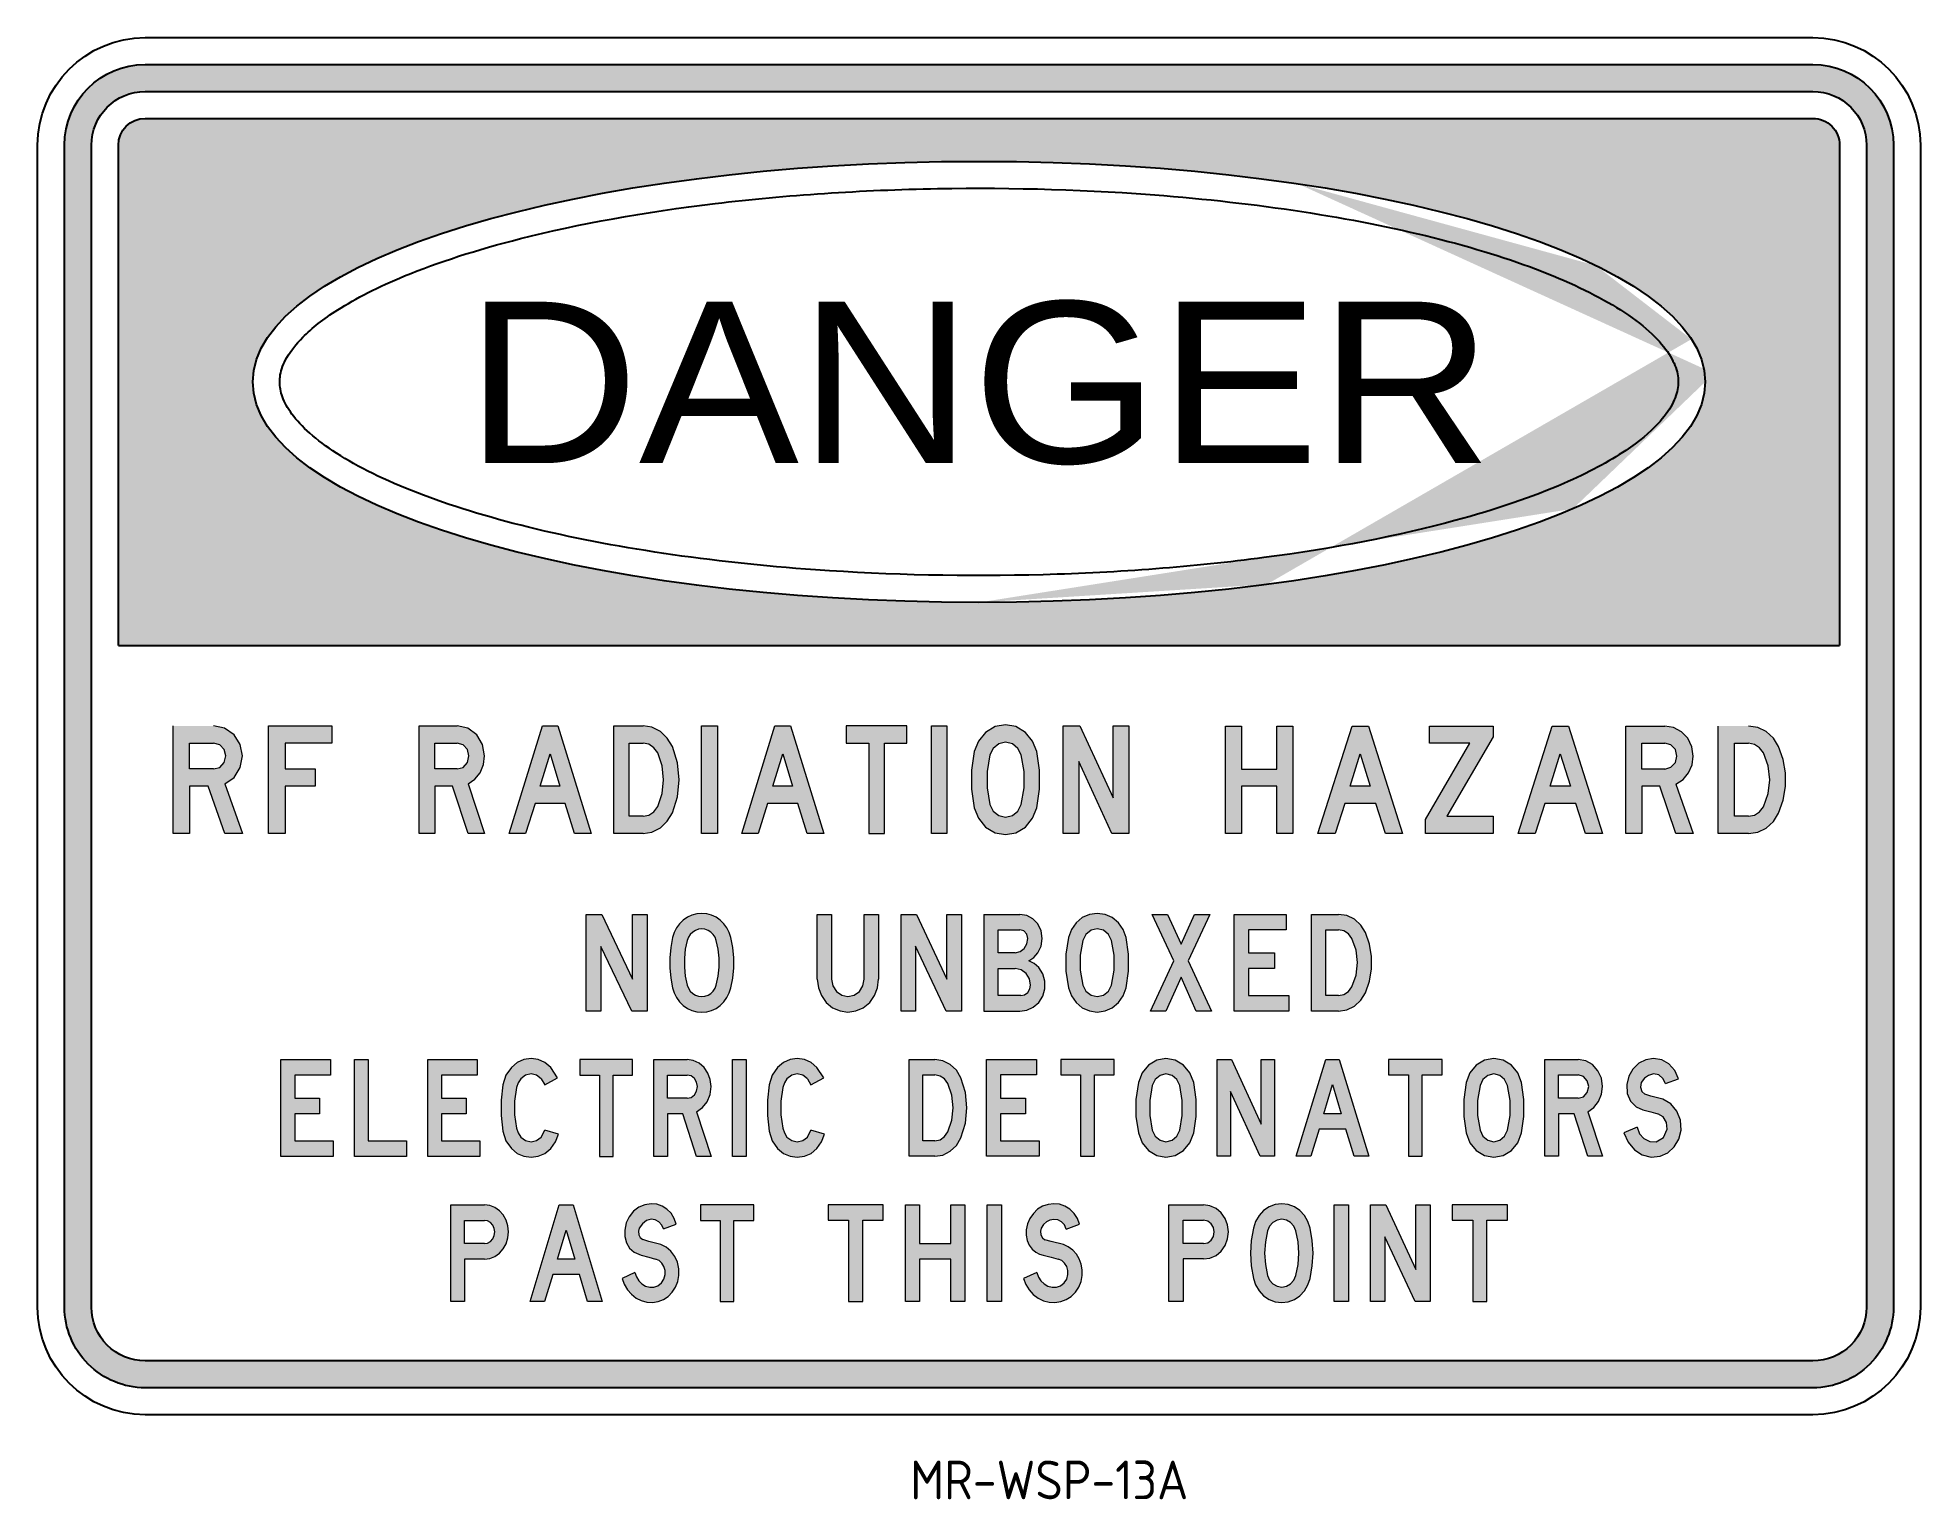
# Model space of a CAD drawing. Extents: x 120 to 266, y 149 to 262.
import ezdxf
from ezdxf.enums import TextEntityAlignment as Align

# ---------------------------------------------------------------- set-up
doc = ezdxf.new("R2010")
doc.units = 0
doc.layers.get('0').update_dxf_attribs({"linetype": 'CONTINUOUS'})
for name, color, linetype in [('L25', 1, 'CONTINUOUS'), ('L35', 3, 'CONTINUOUS'), ('T25', 1, 'CONTINUOUS')]:
    doc.layers.add(name, color=color, linetype=linetype)
doc.styles.add('ISO', font='iso.shx')
doc.styles.add('SWISS721', font='swissko.ttf')

msp = doc.modelspace()

# ---------------------------------------------------------------- texts
at = {"layer": 'L25', "style": 'SWISS721', "width": 0.993217505563209}
msp.add_text('DANGER', height=12.5, dxfattribs=at).set_placement((153.1862400454283, 229.4244220418304), (232.7262400454283, 229.4244220418304), align=Align.FIT)
at = {"layer": 'T25', "color": 3, "style": 'ISO'}
msp.add_text('MR-WSP-13A', height=3, dxfattribs=at).set_placement((187.6258608808314, 149.1574604884723))

# ---------------------------------------------------------------- hatches: boundary and pattern name
at = {"layer": 'L25'}
h = msp.add_hatch(color=256, dxfattribs=at)
edge = h.paths.add_edge_path()
edge.add_arc((128.3728733787616, 164.0417217251637), 6.249969999999962, 179.9999999999995, 270, ccw=False)
edge.add_line((122.1229033787616, 164.0417217251638), (122.1229033787616, 254.0417890251638))
edge.add_arc((128.3728733787616, 254.0417890251638), 6.24996999999999, 90, 179.9999999999997, ccw=False)
edge.add_line((128.3728733787616, 260.2917590251637), (257.539606712095, 260.2917590251636))
edge.add_arc((257.539606712095, 254.0417890251637), 6.249969999999962, -5.115907697472721e-13, 90, ccw=False)
edge.add_line((263.7895767120949, 254.0417890251636), (263.7895767120948, 164.0417217251637))
edge.add_arc((257.5396067120948, 164.0417217251637), 6.249969999999962, -90.00000000000051, 5.115907697472721e-13, ccw=False)
edge.add_line((257.5396067120948, 157.7917517251637), (128.3728733787616, 157.7917517251637))
edge = h.paths.add_edge_path(flags=16)
edge.add_arc((128.3728733787616, 164.0417217251637), 4.166639999999973, 179.9999999999992, 269.9999999999996, ccw=False)
edge.add_line((124.2062333787616, 164.0417217251638), (124.2062333787616, 254.0417890251638))
edge.add_arc((128.3728733787616, 254.0417890251637), 4.166640000000015, 90.0000000000004, 179.9999999999996, ccw=False)
edge.add_line((128.3728733787616, 258.2084290251638), (257.539606712095, 258.2084290251636))
edge.add_arc((257.5396067120949, 254.0417890251637), 4.166639999999973, -3.979039320256561e-13, 89.99999999999932, ccw=False)
edge.add_line((261.7062467120949, 254.0417890251636), (261.7062467120948, 164.0417217251637))
edge.add_arc((257.5396067120949, 164.0417217251636), 4.166639999999916, -90.0000000000008, 1.0800249583553523e-12, ccw=False)
edge.add_line((257.5396067120948, 159.8750817251637), (128.3728733787616, 159.8750817251637))
h = msp.add_hatch(color=256, dxfattribs=at)
edge = h.paths.add_edge_path()
edge.add_ellipse((192.9562400454283, 235.7084220418303), major_axis=(-56.25000066666669, 0), ratio=0.3037037238079563, start_angle=270, end_angle=360, ccw=False)
edge.add_line((192.9562400454283, 252.791756708497), (192.9562400454283, 256.1250890251637))
edge.add_line((192.9562400454283, 256.1250890251637), (128.3728733787616, 256.1250890251637))
edge.add_arc((128.3728733787616, 254.0417890251637), 2.083300000000051, 90, 180)
edge.add_line((126.2895733787616, 254.0417890251637), (126.2895733787616, 215.2917550584969))
edge.add_line((126.2895733787616, 215.2917550584969), (192.9562400454282, 215.291755058497))
edge.add_line((192.9562400454282, 215.291755058497), (192.9562400454283, 218.6250873751637))
edge.add_ellipse((192.9562400454283, 235.7084220418303), major_axis=(-56.25000066666669, 0), ratio=0.3037037238079563, start_angle=0, end_angle=90, ccw=False)
edge = h.paths.add_edge_path()
edge.add_arc((257.5396067120951, 254.0417890251638), 2.083299999999809, 0, 89.99999999999842)
edge.add_line((257.5396067120952, 256.1250890251636), (192.9562400454283, 256.1250890251637))
edge.add_line((192.9562400454283, 256.1250890251637), (192.9562400454283, 252.7917567084971))
edge.add_ellipse((192.9562400454283, 235.7084220418303), major_axis=(-56.25000066666669, 0), ratio=0.3037037238079563, start_angle=211.8435653757638, end_angle=270, ccw=False)
edge.add_line((240.7401527660863, 244.7216213043918), (259.622906712095, 251.634264583757))
edge.add_line((259.622906712095, 251.634264583757), (259.622906712095, 254.0417890251638))
edge = h.paths.add_edge_path()
edge.add_line((259.622906712095, 251.6342645837571), (240.7401527660864, 244.7216213043919))
edge.add_ellipse((192.9562400454283, 235.7084220418303), major_axis=(-56.25000066666669, 0), ratio=0.3037037238079563, start_angle=183.4301213661393, end_angle=211.8435653757638, ccw=False)
edge.add_line((249.1054694889409, 236.7305377206664), (259.622906712095, 239.9318102780648))
edge.add_line((259.622906712095, 239.9318102780648), (259.622906712095, 251.6342645837571))
edge = h.paths.add_edge_path()
edge.add_line((259.622906712095, 239.9318102780648), (249.1054694889409, 236.7305377206663))
edge.add_ellipse((192.9562400454283, 235.7084220418303), major_axis=(-56.25000066666669, 0), ratio=0.3037037238079563, start_angle=180, end_angle=183.4301213661393, ccw=False)
edge.add_ellipse((192.9562400454283, 235.7084220418303), major_axis=(-56.25000066666669, 0), ratio=0.3037037238079563, start_angle=144.8720398666716, end_angle=180, ccw=False)
edge.add_line((238.961372939463, 225.878595464486), (259.622906712095, 229.3698989770724))
edge.add_line((259.622906712095, 229.3698989770724), (259.622906712095, 239.9318102780648))
edge = h.paths.add_edge_path()
edge.add_line((259.622906712095, 229.3698989770724), (238.9613729394631, 225.8785954644861))
edge.add_ellipse((192.9562400454283, 235.7084220418303), major_axis=(-56.25000066666669, 0), ratio=0.3037037238079563, start_angle=90, end_angle=144.8720398666716, ccw=False)
edge.add_line((192.9562400454283, 218.6250873751636), (192.9562400454283, 215.291755058497))
edge.add_line((192.9562400454283, 215.291755058497), (259.6229067120949, 215.291755058497))
edge.add_line((259.6229067120949, 215.291755058497), (259.622906712095, 229.3698989770724))
h = msp.add_hatch(color=256, dxfattribs=at)
h.paths.add_polyline_path([(160.4836566406831, 204.4038743807421), (158.9710713685222, 204.4038743807421), (159.7273640046027, 206.9038417055636)], flags=16)
h.paths.add_polyline_path([(156.5551365588208, 200.72745184424), (159.1391363987623, 209.0676789699049), (160.336599739223, 209.0676789699049), (162.9205995791646, 200.72745184424), (161.6180955948038, 200.72745184424), (160.9038192162834, 203.0593541388213), (158.571916921702, 203.0593541388213), (157.8366324144015, 200.72745184424)])
h.paths.add_polyline_path([(137.9209263309498, 209.0676789699049), (142.8158203366927, 209.0676789699049), (142.8158203366927, 207.7231587279841), (139.2024221865306, 207.7231587279841), (139.2024221865306, 205.7273864938829), (141.5343244811119, 205.7273864938829), (141.5343244811119, 204.4038743807421), (139.2024221865306, 204.4038743807421), (139.2024221865306, 200.72745184424), (137.9209263309498, 200.72745184424)])
h.paths.add_polyline_path([(189.2647930693001, 209.0676789699049), (190.4622564097609, 209.0676789699049), (190.4622564097609, 200.72745184424), (189.2647930693001, 200.72745184424)])
h.paths.add_polyline_path([(182.6682406323762, 209.0676789699049), (182.6682406323762, 207.7231587279841), (184.4119153211173, 207.7231587279841), (184.4119153211173, 200.72745184424), (185.630386790358, 200.72745184424), (185.630386790358, 207.7231587279841), (187.374061479099, 207.7231587279841), (187.374061479099, 209.0676789699049)])
h.paths.add_polyline_path([(178.5086311339338, 204.4038743807421), (176.9960458617729, 204.4038743807421), (177.7523384978533, 206.9038417055636)], flags=16)
h.paths.add_polyline_path([(174.5801110520715, 200.72745184424), (177.143102763233, 209.0676789699049), (178.3615742324737, 209.0676789699049), (180.9245659436352, 200.72745184424), (179.6430700880545, 200.72745184424), (178.928793709534, 203.0593541388213), (176.5758832861727, 203.0593541388213), (175.8616069076522, 200.72745184424)])
h.paths.add_polyline_path([(171.4709079926296, 209.0676789699049), (172.6893794618703, 209.0676789699049), (172.6893794618703, 200.72745184424), (171.4709079926296, 200.72745184424)])
h.paths.add_polyline_path([(199.4747436563862, 209.0676789699049), (200.777247640747, 209.0676789699049), (203.3402393519085, 203.4795167144216), (203.3402393519085, 209.0676789699049), (204.5587108211492, 209.0676789699049), (204.5587108211492, 200.72745184424), (203.2562068367884, 200.72745184424), (200.6932151256269, 206.3156140997233), (200.6932151256269, 200.72745184424), (199.4747436563862, 200.72745184424)])
h.paths.add_polyline_path([(133.6562761886073, 205.7273864938829), (131.8075608559662, 205.7273864938829), (131.8075608559662, 207.7231587279841), (133.6562761886073, 207.7231587279841), (134.1394631505476, 207.597109955304), (134.4966013398077, 207.2399717660438), (134.6226501124878, 206.7357766753235), (134.4966013398077, 206.2315815846032), (134.1394631505476, 205.853435266563)], flags=16)
h.paths.add_polyline_path([(134.5386175973678, 204.5719394109822), (135.9041459680686, 200.72745184424), (134.5386175973678, 200.72745184424), (133.257121741787, 204.4038743807421), (131.8075608559662, 204.4038743807421), (131.8075608559662, 200.72745184424), (130.5260650003854, 200.72745184424), (130.5260650003854, 209.0676789699049), (133.6562761886073, 209.0676789699049), (134.5176094685878, 208.8786058108848), (135.2528939758882, 208.3744107201645), (135.7360809378285, 207.618118084084), (135.9041459680686, 206.7357766753235), (135.7360809378285, 205.832427137783), (135.2528939758882, 205.0761345017025)])
h.paths.add_polyline_path([(166.9331521761469, 200.72745184424), (164.6642742679056, 200.72745184424), (164.6642742679056, 209.0676789699049), (166.9331521761469, 209.0676789699049), (167.6264204258873, 208.9626383260048), (168.2776724180677, 208.6265082655246), (168.802875637568, 208.1223131748043), (169.2020300843883, 207.4710611826239), (169.6011845312085, 206.2105734558232), (169.7272333038886, 204.8870613426824), (169.6011845312085, 203.5635492295416), (169.2020300843883, 202.3240696315209), (168.802875637568, 201.6728176393405), (168.2776724180677, 201.1686225486202), (167.6264204258873, 200.83249248814)])
h.paths.add_polyline_path([(152.5425839618384, 205.7273864938829), (150.7989092730974, 205.7273864938829), (150.7989092730974, 207.7231587279841), (152.5425839618384, 207.7231587279841), (153.0047627949987, 207.597109955304), (153.3408928554789, 207.2399717660438), (153.445933499379, 206.7357766753235), (153.3408928554789, 206.2315815846032), (153.0047627949987, 205.853435266563)], flags=16)
h.paths.add_polyline_path([(153.3829091130389, 204.5719394109822), (154.6644049686197, 200.72745184424), (153.3829091130389, 200.72745184424), (152.1644376437982, 204.4038743807421), (150.7989092730974, 204.4038743807421), (150.7989092730974, 200.72745184424), (149.5804378038567, 200.72745184424), (149.5804378038567, 209.0676789699049), (152.5425839618384, 209.0676789699049), (153.3619009842589, 208.8786058108848), (154.0551692339993, 208.3744107201645), (154.4963399383796, 207.618118084084), (154.6644049686197, 206.7357766753235), (154.5803724534996, 206.0635165543631), (154.3072667793595, 205.4332726909628), (153.9081123325392, 204.9290776002424)])
h.paths.add_polyline_path([(195.0210203550236, 207.8071912431041), (194.4958171355233, 207.6811424704241), (194.054646431143, 207.3240042811639), (193.8025488857828, 206.8198091904436), (193.5924675979827, 205.5383133348628), (193.5924675979827, 204.256817479282), (193.8025488857828, 202.9753216237013), (194.054646431143, 202.471126532981), (194.4958171355233, 202.1139883437208), (195.0210203550236, 201.9879395710407), (195.5462235745239, 202.1139883437208), (195.9663861501241, 202.471126532981), (196.2184836954843, 202.9753216237013), (196.4495731120644, 204.256817479282), (196.4495731120644, 205.5383133348628), (196.2184836954843, 206.8198091904436), (195.9663861501241, 207.3240042811639), (195.5462235745239, 207.6811424704241)], flags=16)
h.paths.add_polyline_path([(195.0210203550236, 209.1517114850249), (194.2017033326031, 209.0046545835648), (193.4664188253026, 208.5634838791846), (192.9202074770223, 207.8912237582242), (192.5840774165421, 207.0719067358037), (192.373996128742, 205.6223458499828), (192.373996128742, 204.172784964162), (192.5840774165421, 202.7232240783411), (192.9202074770223, 201.9039070559207), (193.4664188253026, 201.2316469349603), (194.2017033326031, 200.79047623058), (195.0210203550236, 200.6434193291199), (195.819329248664, 200.79047623058), (196.5546137559645, 201.2316469349603), (197.1008251042448, 201.9039070559207), (197.436955164725, 202.7232240783411), (197.6470364525251, 204.172784964162), (197.6470364525251, 205.6223458499828), (197.436955164725, 207.0719067358037), (197.1008251042448, 207.8912237582242), (196.5546137559645, 208.5634838791846), (195.819329248664, 209.0046545835648)])
h.paths.add_polyline_path([(166.9331521761469, 202.0719720861607), (165.8617376083663, 202.0719720861607), (165.8617376083663, 207.7231587279841), (166.9331521761469, 207.7231587279841), (167.3743228805272, 207.6391262128641), (167.7734773273475, 207.3660205387239), (168.0675911302676, 206.9878742206837), (168.4247293195278, 205.9794840392431), (168.5297699634279, 204.8870613426824), (168.4247293195278, 203.8156467749018), (168.0675911302676, 202.8072565934612), (167.7734773273475, 202.4081021466409), (167.3743228805272, 202.1560046012808)], flags=16)
h = msp.add_hatch(color=256, dxfattribs=at)
h.paths.add_polyline_path([(234.7126296018279, 200.7282243125564), (237.3618164418291, 209.0542400954173), (238.6182879145154, 209.0542400954173), (241.2523365440024, 200.7282243125564), (239.9353122292589, 200.7282243125564), (239.1935399140586, 203.0595087317574), (236.786564442286, 203.0595087317574), (236.0447921270857, 200.7282243125564)])
h.paths.add_polyline_path([(227.8550202388534, 209.0542400954173), (232.7749386559985, 209.0542400954173), (232.7749386559985, 208.2216385171312), (229.1871827641111, 202.0603868378141), (232.7749386559985, 202.0603868378141), (232.7749386559985, 200.7282243125564), (227.5522560285675, 200.7282243125564), (227.5522560285675, 201.8030372590711), (230.9734916047977, 207.7220775701596), (227.8550202388534, 207.7220775701596)])
h.paths.add_polyline_path([(223.2681424530227, 204.3916712570152), (221.7089067700506, 204.3916712570152), (222.4809555062795, 206.8894759918735)], flags=16)
h.paths.add_polyline_path([(219.2111020351923, 200.7282243125564), (221.8602888751935, 209.0542400954173), (223.1167603478798, 209.0542400954173), (225.765947187881, 200.7282243125564), (224.4337846626233, 200.7282243125564), (223.6920123474229, 203.0595087317574), (221.2850368756504, 203.0595087317574), (220.54326456045, 200.7282243125564)])
h.paths.add_polyline_path([(238.7696700196584, 204.3916712570152), (237.2104343366862, 204.3916712570152), (237.9824830729152, 206.8894759918735)], flags=16)
h.paths.add_polyline_path([(212.0507284619319, 209.0542400954173), (213.2920617241039, 209.0542400954173), (213.2920617241039, 205.7238337822729), (216.0169396166766, 205.7238337822729), (216.0169396166766, 209.0542400954173), (217.2734110893628, 209.0542400954173), (217.2734110893628, 200.7282243125564), (216.0169396166766, 200.7282243125564), (216.0169396166766, 204.3916712570152), (213.2920617241039, 204.3916712570152), (213.2920617241039, 200.7282243125564), (212.0507284619319, 200.7282243125564)])
h.paths.add_polyline_path([(252.560579798179, 202.0603868378141), (251.4706286411499, 202.0603868378141), (251.4706286411499, 207.7220775701596), (252.560579798179, 207.7220775701596), (253.0147261136077, 207.6312483070738), (253.4234577974936, 207.3738987283308), (253.7262220077795, 206.9651670444449), (254.0895390601225, 205.9660451505016), (254.2106447442368, 204.8912322039868), (254.0895390601225, 203.8164192574721), (253.7262220077795, 202.8021591530145), (253.4234577974936, 202.4085656796428), (253.0147261136077, 202.1512161008999)], flags=16)
h.paths.add_polyline_path([(252.560579798179, 200.7282243125564), (250.2141571684636, 200.7282243125564), (250.2141571684636, 209.0542400954173), (252.560579798179, 209.0542400954173), (253.2720756923507, 208.9482726218173), (253.9381569549796, 208.6303702010171), (254.4982707440084, 208.1156710435312), (254.89186421738, 207.4647279914166), (255.2400430592087, 206.4656060974733), (255.4217015853802, 205.4210695719871), (255.4217015853802, 204.3613948359866), (255.2400430592087, 203.3017200999861), (254.89186421738, 202.3025982060428), (254.4982707440084, 201.6516551539282), (253.9381569549796, 201.1520942069565), (253.2720756923507, 200.8341917861564)])
h.paths.add_polyline_path([(246.0814256980617, 205.7238337822729), (244.2951168573752, 205.7238337822729), (244.2951168573752, 207.7220775701596), (246.0814256980617, 207.7220775701596), (246.5507102240048, 207.5858336755309), (246.8988890658335, 207.2225166231879), (247.0199947499478, 206.7229556762162), (246.8988890658335, 206.2233947292446), (246.5507102240048, 205.8600776769016)], flags=16)
h.paths.add_polyline_path([(246.9443036973764, 204.5581915726724), (248.2764662226341, 200.7282243125564), (246.9443036973764, 200.7282243125564), (245.7029704352044, 204.3916712570152), (244.2951168573752, 204.3916712570152), (244.2951168573752, 200.7282243125564), (243.0537835952032, 200.7282243125564), (243.0537835952032, 209.0542400954173), (246.0814256980617, 209.0542400954173), (246.7626451712049, 208.9482726218173), (247.3681735917766, 208.6152319905028), (247.8525963282339, 208.1005328330169), (248.1704987490341, 207.4495897809023), (248.2764662226341, 206.7229556762162), (248.1856369595484, 206.0417362030731), (247.9131491702911, 205.4210695719871), (247.4892792758909, 204.9215086250154)])
h = msp.add_hatch(color=256, dxfattribs=at)
h.paths.add_polyline_path([(162.5309656712944, 194.4597466594809), (163.7302323617241, 194.4597466594809), (166.1238507151639, 189.441503663871), (166.1238507151639, 194.4597466594809), (167.2543070217166, 194.4597466594809), (167.2543070217166, 186.9643298442948), (166.0550403312868, 186.9643298442948), (163.6565069504272, 191.9874878673244), (163.6565069504272, 186.9643298442948), (162.5309656712944, 186.9643298442948)])
h.paths.add_polyline_path([(169.225233017054, 188.7632298799394), (169.3481087025489, 188.3749427137757), (169.5299647170813, 188.0161457121307), (169.7658860332314, 187.6917539024243), (170.0460425961597, 187.411597339496), (170.3704344058661, 187.1855060781855), (170.7243163800912, 187.0233101733323), (171.0978584639956, 186.9250096249364), (171.4812306027395, 186.8906044329978), (171.8646027414835, 186.9250096249364), (172.2381448253878, 187.0233101733323), (172.5920267996131, 187.1855060781855), (172.9164186093195, 187.411597339496), (173.1965751722477, 187.6917539024243), (173.4324964883978, 188.0161457121307), (173.6143525029302, 188.3749427137757), (173.7372281884251, 188.7632298799394), (173.8846790110189, 189.5348891848471), (173.9584044223158, 190.3212935720142), (173.9584044223158, 191.1076979591813), (173.8846790110189, 191.8891873189285), (173.7372281884251, 192.6608466238362), (173.6143525029302, 193.04913379), (173.4324964883978, 193.4128458190647), (173.1965751722477, 193.7372376287711), (172.9164186093195, 194.0173941916994), (172.5920267996131, 194.2385704255902), (172.2381448253878, 194.4056813578632), (171.8646027414835, 194.503981906259), (171.4812306027395, 194.5383870981976), (171.0978584639956, 194.503981906259), (170.7243163800912, 194.4056813578632), (170.3704344058661, 194.2385704255902), (170.0460425961597, 194.0173941916994), (169.7658860332314, 193.7372376287711), (169.5299647170813, 193.4128458190647), (169.3481087025489, 193.04913379), (169.225233017054, 192.6608466238362), (169.0777821944602, 191.8891873189285), (169.0040567831633, 191.1076979591813), (169.0040567831633, 190.3212935720142), (169.0777821944602, 189.5348891848471)])
h.paths.add_polyline_path([(171.4812306027395, 193.3391204077678), (171.2305642043301, 193.309630243249), (170.9946428881799, 193.2211597496928), (170.778381681709, 193.0835389819385), (170.5916106397568, 192.9016829674061), (170.4490748445828, 192.6854217609352), (170.3556893236067, 192.4396703899455), (170.2082385010129, 191.7564815785941), (170.1345130897159, 191.0634627124031), (170.1345130897159, 190.3655288187923), (170.2082385010129, 189.6725099526014), (170.3556893236067, 188.98932114125), (170.4490748445828, 188.7435697702603), (170.5916106397568, 188.5223935363695), (170.778381681709, 188.3405375218371), (170.9946428881799, 188.2029167540829), (171.2305642043301, 188.1193612879464), (171.4812306027395, 188.0898711234276), (171.7318970011491, 188.1193612879464), (171.9678183172992, 188.2029167540829), (172.1840795237701, 188.3405375218371), (172.3708505657223, 188.5223935363695), (172.5133863608963, 188.7435697702603), (172.6067718818724, 188.98932114125), (172.7542227044663, 189.6725099526014), (172.8279481157631, 190.3655288187923), (172.8279481157631, 191.0634627124031), (172.7542227044663, 191.7564815785941), (172.6067718818724, 192.4396703899455), (172.5133863608963, 192.6854217609352), (172.3708505657223, 192.9016829674061), (172.1840795237701, 193.0835389819385), (171.9678183172992, 193.2211597496928), (171.7318970011491, 193.309630243249)], flags=16)
h = msp.add_hatch(color=256, dxfattribs=at)
h.paths.add_polyline_path([(212.71053591766, 194.4664783969316), (216.7562986317725, 194.4664783969316), (216.7562986317725, 193.2686392852004), (213.822815092839, 193.2686392852004), (213.822815092839, 191.4718806176036), (215.8518078739347, 191.4718806176036), (215.8518078739347, 190.2740415058724), (213.822815092839, 190.2740415058724), (213.822815092839, 188.1717116363034), (216.9640870491137, 188.1717116363034), (216.9640870491137, 186.9738725245722), (212.71053591766, 186.9738725245722)])
h.paths.add_polyline_path([(206.3668777647162, 194.4664783969316), (207.5524940283685, 194.4664783969316), (208.603658963153, 192.1441372619426), (209.6426010498587, 194.4664783969316), (210.8282173135109, 194.4664783969316), (209.1536871267031, 190.872961061738), (210.9748914904576, 186.9738725245722), (209.7892752268053, 186.9738725245722), (208.603658963153, 189.6017848615335), (207.4180426995007, 186.9738725245722), (206.2324264358484, 186.9738725245722), (208.0414079515241, 190.872961061738)])
h.paths.add_polyline_path([(186.9203264712025, 194.4664783969316), (188.1059427348548, 194.4664783969316), (190.4771752621594, 189.4428878365079), (190.4771752621594, 194.4664783969316), (191.5894544373384, 194.4664783969316), (191.5894544373384, 186.9738725245722), (190.403838173686, 186.9738725245722), (188.0326056463814, 191.9974630849959), (188.0326056463814, 186.9738725245722), (186.9203264712025, 186.9738725245722)])
h.paths.add_polyline_path([(180.429994141312, 189.4428878365079), (180.429994141312, 194.4664783969316), (181.5422733164909, 194.4664783969316), (181.5422733164909, 189.4428878365079), (181.640056101122, 188.9295282171945), (181.9089587588576, 188.4895056863545), (182.3245355935399, 188.1961573324612), (182.8012266686166, 188.09837454783), (183.2901405917722, 188.1961573324612), (183.6934945783755, 188.4895056863545), (183.9623972361111, 188.9295282171945), (184.0601800207422, 189.4428878365079), (184.0601800207422, 194.4664783969316), (185.1724591959212, 194.4664783969316), (185.1724591959212, 189.4428878365079), (185.0991221074479, 188.7828540402479), (184.8546651458701, 188.1717116363034), (184.4879797035034, 187.6339063208322), (183.9868429322689, 187.2305523342289), (183.4123690725611, 186.9860953726511), (182.8012266686166, 186.9005354360988), (182.1900842646721, 186.9860953726511), (181.6156104049643, 187.2305523342289), (181.1266964818087, 187.6339063208322), (180.7477881913631, 188.1717116363034), (180.5155540778642, 188.7828540402479)])
h.paths.add_polyline_path([(202.1133266332625, 193.3419763736738), (201.6366355581858, 193.2319707409638), (201.2332815715824, 192.9141766909126), (201.0010474580835, 192.4497084639148), (200.7932590407424, 191.3007607444992), (200.7932590407424, 190.1395901770046), (201.0010474580835, 188.990642457589), (201.2332815715824, 188.5261742305912), (201.6366355581858, 188.20838018054), (202.1133266332625, 188.09837454783), (202.6022405564181, 188.20838018054), (202.9933716949426, 188.5261742305912), (203.2256058084415, 188.990642457589), (203.4333942257826, 190.1395901770046), (203.4333942257826, 191.3007607444992), (203.2256058084415, 192.4497084639148), (202.9933716949426, 192.9141766909126), (202.6022405564181, 193.2319707409638)], flags=16)
h.paths.add_polyline_path([(202.1133266332625, 194.539815485405), (201.5144070773969, 194.4542555488528), (200.952156065768, 194.2097985872749), (200.4754649906913, 193.8064446006716), (200.1087795483246, 193.2808621332793), (199.8887682829046, 192.6697197293348), (199.6809798655634, 191.3740978329725), (199.6809798655634, 190.0662530885313), (199.8887682829046, 188.770631192169), (200.1087795483246, 188.1594887882245), (200.4754649906913, 187.6339063208322), (200.952156065768, 187.2305523342289), (201.5144070773969, 186.9860953726511), (202.1133266332625, 186.9005354360988), (202.724469037207, 186.9860953726511), (203.2744972007571, 187.2305523342289), (203.7634111239126, 187.6339063208322), (204.1178737182004, 188.1594887882245), (204.3501078316993, 188.770631192169), (204.5456734009616, 190.0662530885313), (204.5456734009616, 191.3740978329725), (204.3501078316993, 192.6697197293348), (204.1178737182004, 193.2808621332793), (203.7634111239126, 193.8064446006716), (203.2744972007571, 194.2097985872749), (202.724469037207, 194.4542555488528)])
h.paths.add_polyline_path([(196.1852453150009, 188.1717116363034), (194.4496008877986, 188.1717116363034), (194.4496008877986, 190.2740415058724), (195.7696684803187, 190.2740415058724), (196.2219138592376, 190.1762587212413), (196.6130449977621, 189.8951332154268), (196.8697248074188, 189.4795563807446), (196.955284743971, 188.990642457589), (196.8941705035766, 188.6850712556167), (196.735273478551, 188.4161685978812), (196.4785936688943, 188.2328258766978)], flags=16)
h.paths.add_polyline_path([(195.7696684803187, 191.4718806176036), (194.4496008877986, 191.4718806176036), (194.4496008877986, 193.2686392852004), (196.1241310746065, 193.2686392852004), (196.4297022765787, 193.1830793486482), (196.6619363900776, 192.9386223870704), (196.7474963266299, 192.5963826408615), (196.6741592381565, 192.1808058061793), (196.4663708208154, 191.8263432118914), (196.1485767707643, 191.5818862503136)], flags=16)
h.paths.add_polyline_path([(193.3250988645407, 194.4664783969316), (193.3250988645407, 186.9738725245722), (196.1241310746065, 186.9738725245722), (196.6619363900776, 187.0472096130455), (197.1630731613121, 187.2794437265444), (197.5786499959944, 187.6461291689111), (197.8964440460455, 188.1350430920667), (198.06756391915, 188.6972941036956), (198.06756391915, 189.2962136595612), (197.8964440460455, 189.8584646711902), (197.5786499959944, 190.3473785943458), (197.2364102497855, 190.6651726443969), (196.8208334151032, 190.872961061738), (197.1997417055488, 191.1174180233158), (197.5175357555999, 191.4718806176036), (197.7742155652566, 191.9974630849959), (197.8597755018089, 192.5963826408615), (197.7742155652566, 193.1830793486482), (197.5175357555999, 193.7208846641194), (197.1264046170755, 194.1242386507227), (196.6497135419988, 194.3809184603794), (196.1241310746065, 194.4664783969316)])
h.paths.add_polyline_path([(220.8020613458851, 188.1717116363034), (219.8242334995739, 188.1717116363034), (219.8242334995739, 193.2686392852004), (220.8020613458851, 193.2686392852004), (221.2176381805673, 193.1830793486482), (221.584323622934, 192.9508452351493), (221.8410034325907, 192.5963826408615), (222.1710203307207, 191.6918918830236), (222.2810259634307, 190.7262868847913), (222.1710203307207, 189.7484590384801), (221.8410034325907, 188.8439682806423), (221.584323622934, 188.4895056863545), (221.2176381805673, 188.2572715728556)], flags=16)
h.paths.add_polyline_path([(220.8020613458851, 186.9738725245722), (218.7119543243949, 186.9738725245722), (218.7119543243949, 194.4664783969316), (220.8020613458851, 194.4664783969316), (221.4498722940662, 194.3686956123005), (222.0365690018529, 194.0875701064861), (222.5377057730874, 193.6353247275671), (222.8921683673752, 193.0486280197804), (223.2099624174264, 192.1441372619426), (223.3688594424519, 191.2029779598681), (223.3688594424519, 190.2373729616357), (223.2099624174264, 189.2962136595612), (222.8921683673752, 188.3917229017234), (222.5377057730874, 187.8172490420156), (222.0365690018529, 187.3527808150178), (221.4498722940662, 187.0716553092033)])
h = msp.add_hatch(color=256, dxfattribs=at)
h.paths.add_polyline_path([(162.0300935637536, 183.2166712939787), (162.0300935637536, 182.0141449379191), (163.5516575244821, 182.0141449379191), (163.5516575244821, 175.7192875842603), (164.6069357553098, 175.7192875842603), (164.6069357553098, 182.0141449379191), (166.1284997160383, 182.0141449379191), (166.1284997160383, 183.2166712939787)])
h.paths.add_polyline_path([(150.2625142223135, 183.2166712939787), (154.0909654783399, 183.2166712939787), (154.0909654783399, 182.0141449379191), (151.3177924531413, 182.0141449379191), (151.3177924531413, 180.2226260809324), (153.2320180811545, 180.2226260809324), (153.2320180811545, 179.0200997248728), (151.3177924531413, 179.0200997248728), (151.3177924531413, 176.9218139403199), (154.2872963119823, 176.9218139403199), (154.2872963119823, 175.7192875842603), (150.2625142223135, 175.7192875842603)])
h.paths.add_polyline_path([(144.5811907237872, 183.2166712939787), (145.636468954615, 183.2166712939787), (145.636468954615, 176.9218139403199), (148.605972813456, 176.9218139403199), (148.605972813456, 175.7192875842603), (144.5811907237872, 175.7192875842603)])
h.paths.add_polyline_path([(138.8875965481582, 183.2166712939787), (142.7283184812872, 183.2166712939787), (142.7283184812872, 182.0141449379191), (139.9551454560886, 182.0141449379191), (139.9551454560886, 180.2226260809324), (141.8693710841018, 180.2226260809324), (141.8693710841018, 179.0200997248728), (139.9551454560886, 179.0200997248728), (139.9551454560886, 176.9218139403199), (142.9246493149296, 176.9218139403199), (142.9246493149296, 175.7192875842603), (138.8875965481582, 175.7192875842603)])
h.paths.add_polyline_path([(173.859026290707, 183.2166712939787), (174.9143045215347, 183.2166712939787), (174.9143045215347, 175.7192875842603), (173.859026290707, 175.7192875842603)])
h.paths.add_polyline_path([(158.2629956932405, 183.2902953565946), (157.7108152236213, 183.2166712939787), (157.1954467853101, 182.9835284290284), (156.741431732512, 182.6154081159489), (156.3119580339193, 182.0018742608165), (156.078815168969, 181.2656336346575), (155.9438377208399, 180.0753779557006), (155.9438377208399, 178.8728515996411), (156.078815168969, 177.6703252435815), (156.3119580339193, 176.9340846174225), (156.741431732512, 176.3205507622901), (157.1954467853101, 175.9524304492107), (157.7108152236213, 175.731558261363), (158.2629956932405, 175.6456635216445), (158.8151761628597, 175.731558261363), (159.3305446011709, 175.9524304492107), (159.7845596539689, 176.3205507622901), (160.1404092899457, 176.8359192006014), (160.3735521548961, 177.4494530557338), (159.3182739240683, 177.7439493061974), (159.04831902781, 177.2163101907835), (158.6924693918332, 176.9463552945252), (158.2629956932405, 176.848189877704), (157.8335219946478, 176.9463552945252), (157.4654016815683, 177.2163101907835), (157.2568001708233, 177.5353477954523), (157.1340933997968, 177.8911974314291), (156.986845274565, 178.9464756622569), (156.986845274565, 180.0017538930847), (157.1340933997968, 181.0447614468099), (157.2568001708233, 181.4128817598893), (157.4654016815683, 181.7196486874555), (157.8335219946478, 182.0018742608165), (158.2629956932405, 182.1000396776377), (158.6924693918332, 182.0018742608165), (159.04831902781, 181.7196486874555), (159.3182739240683, 181.2656336346575), (160.3121987693828, 181.7932727500714), (159.7845596539689, 182.6154081159489), (159.3305446011709, 182.9835284290284), (158.8151761628597, 183.2166712939787)])
h.paths.add_polyline_path([(178.8777332256903, 183.2902953565946), (178.3255527560711, 183.2166712939787), (177.8101843177598, 182.9835284290284), (177.3561692649618, 182.6154081159489), (176.9389662434718, 182.0018742608165), (176.6935527014188, 181.2656336346575), (176.5708459303923, 180.0753779557006), (176.5708459303923, 178.8728515996411), (176.6935527014188, 177.6703252435815), (176.9389662434718, 176.9340846174225), (177.3561692649618, 176.3205507622901), (177.8101843177598, 175.9524304492107), (178.3255527560711, 175.731558261363), (178.8777332256903, 175.6456635216445), (179.4299136953095, 175.731558261363), (179.9452821336207, 175.9524304492107), (180.3992971864187, 176.3205507622901), (180.7674174994982, 176.8359192006014), (180.9882896873459, 177.4494530557338), (179.9330114565181, 177.7439493061974), (179.6753272373624, 177.2163101907835), (179.307206924283, 176.9463552945252), (178.8777332256903, 176.848189877704), (178.4482595270976, 176.9463552945252), (178.0801392140181, 177.2163101907835), (177.8838083803757, 177.5353477954523), (177.7611016093493, 177.8911974314291), (177.6138534841175, 178.9464756622569), (177.6138534841175, 180.0017538930847), (177.7611016093493, 181.0447614468099), (177.8838083803757, 181.4128817598893), (178.0801392140181, 181.7196486874555), (178.4482595270976, 182.0018742608165), (178.8777332256903, 182.1000396776377), (179.307206924283, 182.0018742608165), (179.6753272373624, 181.7196486874555), (179.9330114565181, 181.2656336346575), (180.9269363018326, 181.7932727500714), (180.3992971864187, 182.6154081159489), (179.9452821336207, 182.9835284290284), (179.4299136953095, 183.2166712939787)])
h.paths.add_polyline_path([(170.3496126393494, 180.2226260809324), (168.828048678621, 180.2226260809324), (168.828048678621, 182.0141449379191), (170.3496126393494, 182.0141449379191), (170.6563795669157, 181.9527915524059), (170.9140637860713, 181.7564607187635), (171.0858532655084, 181.4619644682999), (171.1472066510216, 181.1183855094258), (171.0858532655084, 180.7748065505516), (170.9140637860713, 180.480310300088), (170.6563795669157, 180.2839794664457)], flags=16)
h.paths.add_polyline_path([(171.0858532655084, 179.1673478501046), (172.2024848818494, 175.7192875842603), (171.0858532655084, 175.7192875842603), (170.0183043575779, 179.0200997248728), (168.828048678621, 179.0200997248728), (168.828048678621, 175.7192875842603), (167.7727704477932, 175.7192875842603), (167.7727704477932, 183.2166712939787), (170.3496126393494, 183.2166712939787), (170.8281690463527, 183.1553179084654), (171.2821840991508, 182.9467163977204), (171.6625750893328, 182.6031374388463), (171.9570713397964, 182.1736637402535), (172.1411314963362, 181.6705659790449), (172.2024848818494, 181.1183855094258), (172.1288608192335, 180.517122331396), (171.8957179542832, 179.9526711846741), (171.5398683183064, 179.4986561318761)])
h = msp.add_hatch(color=256, dxfattribs=at)
h.paths.add_polyline_path([(224.6889262616085, 183.2185781304013), (224.6889262616085, 182.0322055721621), (226.214262407916, 182.0322055721621), (226.214262407916, 175.7237165720013), (227.2876471034657, 175.7237165720013), (227.2876471034657, 182.0322055721621), (228.8318145602215, 182.0322055721621), (228.8318145602215, 183.2185781304013)])
h.paths.add_polyline_path([(221.0168207242014, 179.0191959004435), (219.6797976823763, 179.0191959004435), (220.3388935480648, 181.2789531542324)], flags=16)
h.paths.add_polyline_path([(217.5330282912768, 175.7237165720013), (219.811616855514, 183.2185781304013), (220.8661702406155, 183.2185781304013), (223.1447588048527, 175.7237165720013), (222.0148801779582, 175.7237165720013), (221.374615622718, 177.8328233422043), (219.3031714734115, 177.8328233422043), (218.6629069181713, 175.7237165720013)])
h.paths.add_polyline_path([(211.3940210851502, 183.2185781304013), (212.5238997120447, 183.2185781304013), (214.8024882762819, 178.2094495511691), (214.8024882762819, 183.2185781304013), (215.8570416613834, 183.2185781304013), (215.8570416613834, 175.7237165720013), (214.7271630344889, 175.7237165720013), (212.4485744702517, 180.7516764616817), (212.4485744702517, 175.7237165720013), (211.3940210851502, 175.7237165720013)])
h.paths.add_polyline_path([(199.2854884669312, 183.2185781304013), (199.2854884669312, 182.0322055721621), (200.829655923687, 182.0322055721621), (200.829655923687, 175.7237165720013), (201.9030406192367, 175.7237165720013), (201.9030406192367, 182.0322055721621), (203.4283767655442, 182.0322055721621), (203.4283767655442, 183.2185781304013)])
h.paths.add_polyline_path([(193.5419387802177, 183.2185781304013), (197.4211887325554, 183.2185781304013), (197.4211887325554, 182.0322055721621), (194.6153234757674, 182.0322055721621), (194.6153234757674, 180.2243997691309), (196.5549484519363, 180.2243997691309), (196.5549484519363, 179.0191959004435), (194.6153234757674, 179.0191959004435), (194.6153234757674, 176.9289204406887), (197.628333147486, 176.9289204406887), (197.628333147486, 175.7237165720013), (193.5419387802177, 175.7237165720013)])
h.paths.add_polyline_path([(239.3773484112365, 180.2243997691309), (237.852012264929, 180.2243997691309), (237.852012264929, 182.0322055721621), (239.3773484112365, 182.0322055721621), (239.7916372410978, 181.9003863990244), (240.0741068978214, 181.5802541214043), (240.1870947605109, 181.1283026706465), (240.0741068978214, 180.6763512198887), (239.7916372410978, 180.3373876318204)], flags=16)
h.paths.add_polyline_path([(240.1117695187179, 179.1698463840294), (241.2604794560606, 175.7237165720013), (240.1117695187179, 175.7237165720013), (239.0572161336164, 179.0191959004435), (237.852012264929, 179.0191959004435), (237.852012264929, 175.7237165720013), (236.7786275693792, 175.7237165720013), (236.7786275693792, 183.2185781304013), (239.3773484112365, 183.2185781304013), (239.961119035132, 183.1244215781601), (240.4883957276827, 182.8231206109882), (240.902684557544, 182.3523378497822), (241.1663229038194, 181.7685672258867), (241.2604794560606, 181.1283026706465), (241.1851542142677, 180.5257007363028), (240.9403471784405, 179.9607614228556), (240.5825522799239, 179.5088099720978)])
h.paths.add_polyline_path([(232.8428836856968, 182.107530813955), (232.3721009244908, 181.9757116408174), (231.995474715526, 181.6744106736455), (231.7694989901471, 181.2036279124395), (231.5811858856647, 180.0549179750968), (231.5811858856647, 178.8873767273058), (231.7694989901471, 177.7574981004113), (231.995474715526, 177.2867153392053), (232.3721009244908, 176.9665830615852), (232.8428836856968, 176.8535951988958), (233.2948351364546, 176.9665830615852), (233.6714613454195, 177.2867153392053), (233.8974370707984, 177.7574981004113), (234.104581485729, 178.8873767273058), (234.104581485729, 180.0549179750968), (233.8974370707984, 181.2036279124395), (233.6714613454195, 181.6744106736455), (233.2948351364546, 181.9757116408174)], flags=16)
h.paths.add_polyline_path([(232.8428836856968, 183.2939033721942), (232.1084625782154, 183.1620841990566), (231.4681980229753, 182.7854579900917), (230.978583951321, 182.182856055748), (230.6961142945974, 181.4296036378184), (230.5078011901149, 180.1302432168897), (230.5078011901149, 178.8120514855129), (230.6961142945974, 177.5315223750325), (230.978583951321, 176.7782699571028), (231.4681980229753, 176.1756680227591), (232.1084625782154, 175.780210503346), (232.8428836856968, 175.6483913302083), (233.55847348273, 175.780210503346), (234.1987380379702, 176.1756680227591), (234.6883521096245, 176.7782699571028), (234.9708217663481, 177.5315223750325), (235.1591348708305, 178.8120514855129), (235.1591348708305, 180.1302432168897), (234.9708217663481, 181.4296036378184), (234.6883521096245, 182.182856055748), (234.1987380379702, 182.7854579900917), (233.55847348273, 183.1620841990566)])
h.paths.add_polyline_path([(207.4394458910196, 182.107530813955), (206.9874944402618, 181.9757116408174), (206.610868231297, 181.6744106736455), (206.3660611954699, 181.2036279124395), (206.1777480909874, 180.0549179750968), (206.1777480909874, 178.8873767273058), (206.3660611954699, 177.7574981004113), (206.610868231297, 177.2867153392053), (206.9874944402618, 176.9665830615852), (207.4394458910196, 176.8535951988958), (207.9102286522256, 176.9665830615852), (208.2868548611904, 177.2867153392053), (208.5128305865694, 177.7574981004113), (208.7011436910518, 178.8873767273058), (208.7011436910518, 180.0549179750968), (208.5128305865694, 181.2036279124395), (208.2868548611904, 181.6744106736455), (207.9102286522256, 181.9757116408174)], flags=16)
h.paths.add_polyline_path([(207.4394458910196, 183.2939033721942), (206.7238560939865, 183.1620841990566), (206.0835915387462, 182.7854579900917), (205.593977467092, 182.182856055748), (205.3115078103684, 181.4296036378184), (205.1043633954377, 180.1302432168897), (205.1043633954377, 178.8120514855129), (205.3115078103684, 177.5315223750325), (205.593977467092, 176.7782699571028), (206.0835915387462, 176.1756680227591), (206.7238560939865, 175.780210503346), (207.4394458910196, 175.6483913302083), (208.1550356880528, 175.780210503346), (208.795300243293, 176.1756680227591), (209.2849143149472, 176.7782699571028), (209.5862152821191, 177.5315223750325), (209.7745283866015, 178.8120514855129), (209.7745283866015, 180.1302432168897), (209.5862152821191, 181.4296036378184), (209.2849143149472, 182.182856055748), (208.795300243293, 182.7854579900917), (208.1550356880528, 183.1620841990566)])
h.paths.add_polyline_path([(189.5308696547423, 176.9289204406887), (188.6081354427785, 176.9289204406887), (188.6081354427785, 182.0322055721621), (189.5308696547423, 182.0322055721621), (189.9451584846036, 181.9380490199209), (190.284122072672, 181.712073294542), (190.5477604189473, 181.3542783960254), (190.8490613861192, 180.4503754945098), (190.9620492488087, 179.4711473512013), (190.8490613861192, 178.510750518341), (190.5477604189473, 177.6068476168254), (190.284122072672, 177.2490527183088), (189.9451584846036, 177.0042456824817)], flags=16)
h.paths.add_polyline_path([(189.5308696547423, 175.7237165720013), (187.5347507472288, 175.7237165720013), (187.5347507472288, 183.2185781304013), (189.5308696547423, 183.2185781304013), (190.1523028995343, 183.1244215781601), (190.7172422129815, 182.8419519214364), (191.2068562846358, 182.3900004706787), (191.5458198727041, 181.8062298467832), (191.9036147712207, 180.6763512198887), (192.0166026339101, 179.4711473512013), (191.9036147712207, 178.2847747929621), (191.5458198727041, 177.1548961660676), (191.2068562846358, 176.5711255421722), (190.7172422129815, 176.1191740914144), (190.1523028995343, 175.8178731242425)])
h.paths.add_polyline_path([(246.1377888621551, 181.3542783960254), (247.1358483159119, 181.7309046049902), (246.8533786591882, 182.3711691602304), (246.4014272084304, 182.8796145423329), (245.8364878949832, 183.199746819953), (245.196223339743, 183.2939033721942), (244.6124527158475, 183.199746819953), (244.0663447128485, 182.9361084736776), (243.6143932620908, 182.4841570229199), (243.2942609844707, 181.9192177094726), (243.1247791904365, 181.2789531542324), (243.162441811333, 180.6010259780957), (243.4260801576083, 179.998424043752), (243.8592002979179, 179.5464725929943), (244.3864769904687, 179.3204968676154), (244.9890789248124, 179.1698463840294), (245.5351869278113, 179.0191959004435), (245.9494757576726, 178.7743888646164), (246.213114103948, 178.3412687243068), (246.2696080352927, 177.8328233422043), (245.9871383785691, 177.1737274765159), (245.4033677546737, 176.8535951988958), (244.9137536830194, 176.872426509344), (244.4618022322616, 177.0984022347229), (244.1228386441933, 177.4750284436877), (243.9345255397108, 177.9834738257902), (242.9176347755058, 177.5315223750325), (243.2377670531259, 176.8159325779993), (243.7273811247802, 176.2321619541038), (244.3299830591239, 175.8367044346907), (245.0267415457088, 175.6672226406566), (245.7235000322938, 175.7237165720013), (246.3261019666375, 175.9873549182767), (246.8157160382918, 176.4581376794827), (247.1735109368083, 177.0607396138264), (247.3429927308425, 177.7574981004113), (247.2864987994978, 178.5295818287892), (247.0040291427742, 179.2263403153742), (246.5332463815681, 179.7912796288214), (245.9306444472244, 180.149074527338), (244.9890789248124, 180.3750502527168), (244.5371274740546, 180.5257007363028), (244.2923204382274, 180.7516764616817), (244.1981638859862, 181.09064004975), (244.254657817331, 181.4296036378184), (244.4994648531581, 181.7685672258867), (244.8195971307782, 181.9945429512656), (245.196223339743, 182.107530813955), (245.6105121696043, 182.0322055721621), (245.9306444472244, 181.7497359154385)])
h = msp.add_hatch(color=256, dxfattribs=at)
h.paths.add_polyline_path([(161.6430561989148, 167.7627519540164), (160.3120690527054, 167.7627519540164), (160.9736247940166, 170.0151917399093)], flags=16)
h.paths.add_polyline_path([(158.1777642206181, 164.4707245746345), (160.445955333685, 171.9604806459078), (161.5091699179352, 171.9604806459078), (163.7773610310022, 164.4707245746345), (162.6432654744687, 164.4707245746345), (162.0053367239186, 166.5656510887866), (159.9419128641146, 166.5656510887866), (159.3118597771516, 164.4707245746345)])
h.paths.add_polyline_path([(171.3773763924939, 171.9604806459078), (171.3773763924939, 170.763379780678), (172.9052551283793, 170.763379780678), (172.9052551283793, 164.4707245746345), (173.9763453762165, 164.4707245746345), (173.9763453762165, 170.763379780678), (175.5042241121019, 170.763379780678), (175.5042241121019, 171.9604806459078)])
h.paths.add_polyline_path([(168.5106348468121, 170.0939483757797), (169.5108441223659, 170.4641045643705), (169.3454551870381, 170.9130173888317), (169.1013096158399, 171.3068005681836), (168.7862830723584, 171.6297027752521), (168.4082512201806, 171.8659726828633), (167.9987167136546, 172.00773462743), (167.5734308799545, 172.0392372817781), (167.0772640739711, 171.9762319730818), (166.6125999223359, 171.7793403834059), (166.2030654158099, 171.4643138399243), (165.8644118815673, 171.0469036698113), (165.6360176375431, 170.558612527415), (165.5100070201505, 170.0151917399093), (165.5100070201505, 169.5111492703389), (165.6438933011302, 169.0307337915296), (165.8959145359154, 168.6133236214166), (166.2424437337451, 168.290421414348), (166.7779888576637, 168.0699028339109), (167.3765392902786, 167.9123895621701), (167.9042087506101, 167.7627519540164), (168.1719813125694, 167.6446170002109), (168.3924998930065, 167.4477254105349), (168.5500131647472, 167.1878285121626), (168.6366454642047, 166.8885532958552), (168.6445211277917, 166.5656510887866), (168.5421375011602, 166.2112462273699), (168.3531215750713, 165.9119710110625), (168.085349013112, 165.6993280942125), (167.7781981332175, 165.5890688039939), (167.4474202625619, 165.5890688039939), (167.1323937190804, 165.6678254398643), (166.848869829947, 165.8332143751921), (166.6047242587488, 166.0773599463903), (166.423583996247, 166.3766351626977), (166.3054490424414, 166.7152886969404), (165.3052397668876, 166.2663758724792), (165.4785043658024, 165.809587384431), (165.7226499370006, 165.392177214318), (166.0298008168951, 165.0377723529012), (166.3920813418988, 164.7463728001808), (166.7937401848378, 164.5416055469179), (167.2269016821249, 164.4234705931123), (167.667938842999, 164.3998436023512), (168.1089760038731, 164.4707245746345), (168.5106348468121, 164.6203621827882), (168.8807910354029, 164.8645077539864), (169.1958175788844, 165.187409961055), (169.4478388136696, 165.5811931404069), (169.6211034125844, 166.022230301281), (169.7077357120419, 166.4947701165033), (169.6998600484548, 167.0066882496608), (169.5896007582363, 167.5107307192312), (169.3848335049733, 167.9675192072794), (169.0934339522529, 168.3691780502184), (168.7232777636621, 168.6763289301128), (168.3058675935491, 168.8889718469629), (167.3765392902786, 169.117366090987), (166.9118751386433, 169.2670036991407), (166.7228592125544, 169.4245169708815), (166.6047242587488, 169.6529112149056), (166.5732216044007, 169.9128081132778), (166.644102576684, 170.1648293480631), (166.8803724842952, 170.5034828823057), (167.2032746913637, 170.7397527899168), (167.5734308799545, 170.8421364165483), (167.880581759849, 170.8027580986131), (168.1562299853954, 170.6531204904594), (168.3767485658324, 170.4010992556742)])
h.paths.add_polyline_path([(154.641591270038, 168.9677284828333), (153.1137125341526, 168.9677284828333), (153.1137125341526, 170.763379780678), (154.641591270038, 170.763379780678), (154.8936125048232, 170.7240014627428), (155.1141310852603, 170.5979908453502), (155.2952713477621, 170.3932235920872), (155.4055306379807, 170.1412023573019), (155.4449089559158, 169.8655541317556), (155.4055306379807, 169.5899059062093), (155.2952713477621, 169.3378846714241), (155.1141310852603, 169.133117418161), (154.8936125048232, 169.0071068007684)], flags=16)
h.paths.add_polyline_path([(154.641591270038, 167.7627519540164), (153.1137125341526, 167.7627519540164), (153.1137125341526, 164.4707245746345), (152.0426222863154, 164.4707245746345), (152.0426222863154, 171.9604806459078), (154.641591270038, 171.9604806459078), (155.059001440151, 171.9132266643855), (155.4527846195029, 171.7557133926447), (155.8071894809196, 171.5115678214466), (156.1064646972271, 171.180789950791), (156.3269832776641, 170.779131107852), (156.4608695586438, 170.3302182833908), (156.508123540166, 169.8655541317556), (156.4608695586438, 169.4008899801204), (156.3269832776641, 168.9519771556592), (156.1064646972271, 168.5503183127202), (155.8071894809196, 168.2195404420646), (155.4527846195029, 167.9675192072794), (155.059001440151, 167.8178815991257)])
h = msp.add_hatch(color=256, dxfattribs=at)
h.paths.add_polyline_path([(193.587095668952, 171.962370548453), (194.6881382357604, 171.962370548453), (194.6881382357604, 164.4697412573414), (193.587095668952, 164.4697412573414)])
h.paths.add_polyline_path([(187.2578321088079, 171.962370548453), (188.3588746756164, 171.962370548453), (188.3588746756164, 168.9639338728048), (190.7687036897631, 168.9639338728048), (190.7687036897631, 171.962370548453), (191.8697462565716, 171.962370548453), (191.8697462565716, 164.4697412573414), (190.7687036897631, 164.4697412573414), (190.7687036897631, 167.7659441617491), (188.3588746756164, 167.7659441617491), (188.3588746756164, 164.4697412573414), (187.2578321088079, 164.4697412573414)])
h.paths.add_polyline_path([(181.2678835535293, 171.962370548453), (181.2678835535293, 170.7643808373972), (182.8536618415742, 170.7643808373972), (182.8536618415742, 164.4697412573414), (183.9547044083826, 164.4697412573414), (183.9547044083826, 170.7643808373972), (185.5335579004098, 170.7643808373972), (185.5335579004098, 171.962370548453)])
h.paths.add_polyline_path([(199.7086153485662, 170.0926756236839), (200.740409955198, 170.4666146086377), (200.5742148507741, 170.9098015537681), (200.3249221941383, 171.3045149267749), (199.9925319852904, 171.6299803396051), (199.6116682043189, 171.8654234042057), (199.1892556472415, 172.0039193245589), (198.746068702111, 172.0385433046472), (198.3098065529983, 171.9900697325236), (197.8873939959208, 171.8515738121703), (197.4996054189317, 171.6161307475698), (197.1672152100839, 171.2975901307573), (196.9040729614127, 170.9167263497858), (196.7171034689358, 170.480464200673), (196.6132315286708, 170.0165028674896), (196.6063067326531, 169.6079399024475), (196.6824794888474, 169.2132265294407), (196.8486745932714, 168.8531371365222), (197.0771928618542, 168.5345965197097), (197.3680342945961, 168.2922286590915), (197.638101339285, 168.1468079427206), (197.9220179760091, 168.0637103905086), (198.5383248215812, 167.9182896741377), (199.0923085029942, 167.7659441617491), (199.3623755476831, 167.6482226294488), (199.5908938162659, 167.4474035449366), (199.7570889206899, 167.1842612962654), (199.8471112689195, 166.8864950675059), (199.8471112689195, 166.5679544506934), (199.7501641246722, 166.2147898537926), (199.54934504016, 165.917023625033), (199.2792779954711, 165.6954301524678), (198.9538125826409, 165.5915582122029), (198.6214223737931, 165.5846334161852), (198.2959569609629, 165.6677309683972), (197.9981907322034, 165.8339260728211), (197.7488980755676, 166.0762939334393), (197.555003787073, 166.3740601621988), (197.4372822547727, 166.7133751670643), (196.4054876481409, 166.2632634259162), (196.5855323446002, 165.8062268887504), (196.834825001236, 165.3907391276906), (197.1533656180485, 165.0306497347721), (197.5273046030023, 164.746733098048), (197.9427923640621, 164.5389892175181), (198.3859793091926, 164.4212676852178), (198.8430158463583, 164.4004932971648), (199.3000523835241, 164.4697412573414), (199.7155401445839, 164.62208676973), (200.0964039255554, 164.8644546303482), (200.4218693383855, 165.1899200431784), (200.6780867910391, 165.5777086201675), (200.8581314874983, 166.020895565298), (200.9481538357279, 166.4917816944991), (200.9481538357279, 166.9349686396295), (200.8719810795336, 167.3712307887423), (200.719635567145, 167.7797937537844), (200.4980420945798, 168.1468079427206), (200.2141254578556, 168.4653485595331), (199.8748104529901, 168.7146412161689), (199.5008714680363, 168.8877611166105), (198.5383248215812, 169.1162793851934), (198.0605138963624, 169.2617001015643), (197.8666196078678, 169.4209704099706), (197.7419732795499, 169.6494886785535), (197.7142740954793, 169.9126309272247), (197.7835220556559, 170.1619235838605), (197.9566419560975, 170.4319906285494), (198.1851602246803, 170.6397345090793), (198.4552272693692, 170.7782304294325), (198.746068702111, 170.8405535935915), (199.0646093189235, 170.7990048174855), (199.3485259556477, 170.6535841011146), (199.5770442242306, 170.4042914444787)])
h = msp.add_hatch(color=256, dxfattribs=at)
h.paths.add_polyline_path([(229.6202340348795, 171.9630460460684), (229.6202340348795, 170.7676815688271), (231.1977232220586, 170.7676815688271), (231.1977232220586, 164.4675228895963), (232.3049050739297, 164.4675228895963), (232.3049050739297, 170.7676815688271), (233.8823942611088, 170.7676815688271), (233.8823942611088, 171.9630460460684)])
h.paths.add_polyline_path([(223.290681147192, 171.9630460460684), (224.4566514159766, 171.9630460460684), (226.7983900230312, 166.9464344694492), (226.7983900230312, 171.9630460460684), (227.8957738054167, 171.9630460460684), (227.8957738054167, 164.4675228895963), (226.7298035366321, 164.4675228895963), (224.3880649295774, 169.4939325357012), (224.3880649295774, 164.4675228895963), (223.290681147192, 164.4675228895963)])
h.paths.add_polyline_path([(220.4688371353437, 171.9630460460684), (221.5662209177291, 171.9630460460684), (221.5662209177291, 164.4675228895963), (220.4688371353437, 164.4675228895963)])
h.paths.add_polyline_path([(216.4026382988261, 170.8460661247118), (216.0401097278595, 170.7774796383127), (215.7167734348352, 170.5913163180866), (215.46202362821, 170.3071723030046), (215.3052545164407, 169.944643732038), (215.1386873351857, 169.0922116867922), (215.0798989182722, 168.2201835025752), (215.1386873351857, 167.3481553183582), (215.3052545164407, 166.4957232731123), (215.46202362821, 166.1331947021457), (215.7167734348352, 165.8490506870637), (216.0401097278595, 165.6628873668376), (216.4026382988261, 165.5943008804385), (216.7651668697928, 165.6628873668376), (217.088503162817, 165.8490506870637), (217.3432529694422, 166.1331947021457), (217.5098201506972, 166.4957232731123), (217.6763873319521, 167.3481553183582), (217.7351757488656, 168.2201835025752), (217.6763873319521, 169.0922116867922), (217.5098201506972, 169.944643732038), (217.3432529694422, 170.3071723030046), (217.088503162817, 170.5913163180866), (216.7651668697928, 170.7774796383127)], flags=16)
h.paths.add_polyline_path([(216.4026382988261, 172.0414306019531), (215.9029367550613, 171.9826421850396), (215.4326294197533, 171.8062769342991), (215.0015143623876, 171.5221329192171), (214.6487838609065, 171.1400082092793), (214.3744379153102, 170.6794989434569), (214.2078707340552, 170.1699993302065), (214.0315054833147, 169.1999904511336), (213.9825151358868, 168.2201835025752), (214.0315054833147, 167.2403765540167), (214.2078707340552, 166.2703676749439), (214.3744379153102, 165.7608680616935), (214.6487838609065, 165.300358795871), (215.0015143623876, 164.9182340859332), (215.4326294197533, 164.6340900708513), (215.9029367550613, 164.4577248201107), (216.4026382988261, 164.3989364031972), (216.9023398425909, 164.4577248201107), (217.3824452473846, 164.6340900708513), (217.8037622352647, 164.9182340859332), (218.1662908062313, 165.300358795871), (218.4308386823421, 165.7608680616935), (218.6072039330826, 166.2703676749439), (218.7737711143376, 167.2403765540167), (218.8325595312511, 168.2201835025752), (218.7737711143376, 169.1999904511336), (218.6072039330826, 170.1699993302065), (218.4308386823421, 170.6794989434569), (218.1662908062313, 171.1400082092793), (217.8037622352647, 171.5221329192171), (217.3824452473846, 171.8062769342991), (216.9023398425909, 171.9826421850396)])
h.paths.add_polyline_path([(210.3474313567349, 168.9648367834796), (208.7699421695558, 168.9648367834796), (208.7699421695558, 170.7676815688271), (210.3474313567349, 170.7676815688271), (210.6707676497592, 170.699095082428), (210.93531552587, 170.5031336927163), (211.1116807766105, 170.2091916081488), (211.170469193524, 169.8662591761534), (211.1116807766105, 169.5233267441579), (210.93531552587, 169.2293846595904), (210.6707676497592, 169.0334232698787)], flags=16)
h.paths.add_polyline_path([(210.3474313567349, 167.7694723062383), (210.8471329004998, 167.8380587926374), (211.3174402358078, 168.0438182518346), (211.7191610847168, 168.3769526143445), (212.0229012387699, 168.8178657411958), (212.209064558996, 169.3273653544462), (212.2776510453951, 169.8662591761534), (212.209064558996, 170.4149510673461), (212.0229012387699, 170.9146526111109), (211.7191610847168, 171.3555657379622), (211.3174402358078, 171.6887001004721), (210.8471329004998, 171.8944595596693), (210.3474313567349, 171.9630460460684), (207.6627603176848, 171.9630460460684), (207.6627603176848, 164.4675228895963), (208.7699421695558, 164.4675228895963), (208.7699421695558, 167.7694723062383)])

# ---------------------------------------------------------------- linework, layer by layer
at = {"color": 3, "lineweight": 0}
for points in [[(134.5386175973678, 204.5719394109822), (135.9041459680686, 200.72745184424), (134.5386175973678, 200.72745184424), (133.257121741787, 204.4038743807421), (131.8075608559662, 204.4038743807421), (131.8075608559662, 200.72745184424), (130.5260650003854, 200.72745184424), (130.5260650003854, 209.0676789699049)], [(135.9041459680686, 206.7357766753235), (135.7360809378285, 207.618118084084), (135.2528939758882, 208.3744107201645), (134.5176094685878, 208.8786058108848), (133.6562761886073, 209.0676789699049)], [(137.9209263309498, 209.0676789699049), (142.8158203366927, 209.0676789699049), (142.8158203366927, 207.7231587279841), (139.2024221865306, 207.7231587279841), (139.2024221865306, 205.7273864938829), (141.5343244811119, 205.7273864938829), (141.5343244811119, 204.4038743807421), (139.2024221865306, 204.4038743807421), (139.2024221865306, 200.72745184424), (137.9209263309498, 200.72745184424), (137.9209263309498, 209.0676789699049), (137.9209263309498, 209.0676789699049)], [(153.3829091130389, 204.5719394109822), (154.6644049686197, 200.72745184424), (153.3829091130389, 200.72745184424), (152.1644376437982, 204.4038743807421), (150.7989092730974, 204.4038743807421), (150.7989092730974, 200.72745184424), (149.5804378038567, 200.72745184424), (149.5804378038567, 209.0676789699049)], [(149.5804378038567, 209.0676789699049), (152.5425839618384, 209.0676789699049)], [(154.6644049686197, 206.7357766753235), (154.4963399383796, 207.618118084084), (154.0551692339993, 208.3744107201645), (153.3619009842589, 208.8786058108848), (152.5425839618384, 209.0676789699049)], [(156.5551365588208, 200.72745184424), (159.1391363987623, 209.0676789699049), (160.336599739223, 209.0676789699049), (162.9205995791646, 200.72745184424), (161.6180955948038, 200.72745184424), (160.9038192162834, 203.0593541388213), (158.571916921702, 203.0593541388213), (157.8366324144015, 200.72745184424), (156.5551365588208, 200.72745184424), (156.5551365588208, 200.72745184424)], [(166.9331521761469, 200.72745184424), (164.6642742679056, 200.72745184424), (164.6642742679056, 209.0676789699049)], [(164.6642742679056, 209.0676789699049), (166.9331521761469, 209.0676789699049)], [(169.2020300843883, 207.4710611826239), (168.802875637568, 208.1223131748043), (168.2776724180677, 208.6265082655246), (167.6264204258873, 208.9626383260048), (166.9331521761469, 209.0676789699049)], [(171.4709079926296, 209.0676789699049), (172.6893794618703, 209.0676789699049), (172.6893794618703, 200.72745184424), (171.4709079926296, 200.72745184424), (171.4709079926296, 209.0676789699049), (171.4709079926296, 209.0676789699049)], [(174.5801110520715, 200.72745184424), (177.143102763233, 209.0676789699049), (178.3615742324737, 209.0676789699049), (180.9245659436352, 200.72745184424), (179.6430700880545, 200.72745184424), (178.928793709534, 203.0593541388213), (176.5758832861727, 203.0593541388213), (175.8616069076522, 200.72745184424), (174.5801110520715, 200.72745184424), (174.5801110520715, 200.72745184424)], [(182.6682406323762, 209.0676789699049), (182.6682406323762, 207.7231587279841), (184.4119153211173, 207.7231587279841), (184.4119153211173, 200.72745184424), (185.630386790358, 200.72745184424), (185.630386790358, 207.7231587279841), (187.374061479099, 207.7231587279841), (187.374061479099, 209.0676789699049), (182.6682406323762, 209.0676789699049), (182.6682406323762, 209.0676789699049)], [(189.2647930693001, 209.0676789699049), (190.4622564097609, 209.0676789699049), (190.4622564097609, 200.72745184424), (189.2647930693001, 200.72745184424), (189.2647930693001, 209.0676789699049), (189.2647930693001, 209.0676789699049)], [(195.0210203550236, 209.1517114850249), (194.2017033326031, 209.0046545835648), (193.4664188253026, 208.5634838791846), (192.9202074770223, 207.8912237582242), (192.5840774165421, 207.0719067358037)], [(197.436955164725, 207.0719067358037), (197.1008251042448, 207.8912237582242), (196.5546137559645, 208.5634838791846), (195.819329248664, 209.0046545835648), (195.0210203550236, 209.1517114850249)], [(199.4747436563862, 209.0676789699049), (200.777247640747, 209.0676789699049), (203.3402393519085, 203.4795167144216), (203.3402393519085, 209.0676789699049), (204.5587108211492, 209.0676789699049), (204.5587108211492, 200.72745184424), (203.2562068367884, 200.72745184424), (200.6932151256269, 206.3156140997233), (200.6932151256269, 200.72745184424), (199.4747436563862, 200.72745184424), (199.4747436563862, 209.0676789699049), (199.4747436563862, 209.0676789699049)], [(212.0507284619319, 209.0542400954173), (213.2920617241039, 209.0542400954173), (213.2920617241039, 205.7238337822729), (216.0169396166766, 205.7238337822729), (216.0169396166766, 209.0542400954173), (217.2734110893628, 209.0542400954173), (217.2734110893628, 200.7282243125564), (216.0169396166766, 200.7282243125564), (216.0169396166766, 204.3916712570152), (213.2920617241039, 204.3916712570152), (213.2920617241039, 200.7282243125564), (212.0507284619319, 200.7282243125564), (212.0507284619319, 209.0542400954173), (212.0507284619319, 209.0542400954173)], [(219.2111020351923, 200.7282243125564), (221.8602888751935, 209.0542400954173), (223.1167603478798, 209.0542400954173), (225.765947187881, 200.7282243125564), (224.4337846626233, 200.7282243125564), (223.6920123474229, 203.0595087317574), (221.2850368756504, 203.0595087317574), (220.54326456045, 200.7282243125564), (219.2111020351923, 200.7282243125564), (219.2111020351923, 200.7282243125564)], [(227.8550202388534, 209.0542400954173), (232.7749386559985, 209.0542400954173), (232.7749386559985, 208.2216385171312), (229.1871827641111, 202.0603868378141), (232.7749386559985, 202.0603868378141), (232.7749386559985, 200.7282243125564), (227.5522560285675, 200.7282243125564), (227.5522560285675, 201.8030372590711), (230.9734916047977, 207.7220775701596), (227.8550202388534, 207.7220775701596), (227.8550202388534, 209.0542400954173), (227.8550202388534, 209.0542400954173)], [(234.7126296018279, 200.7282243125564), (237.3618164418291, 209.0542400954173), (238.6182879145154, 209.0542400954173), (241.2523365440024, 200.7282243125564), (239.9353122292589, 200.7282243125564), (239.1935399140586, 203.0595087317574), (236.786564442286, 203.0595087317574), (236.0447921270857, 200.7282243125564), (234.7126296018279, 200.7282243125564), (234.7126296018279, 200.7282243125564)], [(246.9443036973764, 204.5581915726724), (248.2764662226341, 200.7282243125564), (246.9443036973764, 200.7282243125564), (245.7029704352044, 204.3916712570152), (244.2951168573752, 204.3916712570152), (244.2951168573752, 200.7282243125564), (243.0537835952032, 200.7282243125564), (243.0537835952032, 209.0542400954173)], [(243.0537835952032, 209.0542400954173), (246.0814256980617, 209.0542400954173)], [(248.2764662226341, 206.7229556762162), (248.1704987490341, 207.4495897809023), (247.8525963282339, 208.1005328330169), (247.3681735917766, 208.6152319905028), (246.7626451712049, 208.9482726218173), (246.0814256980617, 209.0542400954173)], [(252.560579798179, 200.7282243125564), (250.2141571684636, 200.7282243125564), (250.2141571684636, 209.0542400954173)], [(254.89186421738, 207.4647279914166), (254.4982707440084, 208.1156710435312), (253.9381569549796, 208.6303702010171), (253.2720756923507, 208.9482726218173), (252.560579798179, 209.0542400954173)], [(133.6562761886073, 205.7273864938829), (131.8075608559662, 205.7273864938829), (131.8075608559662, 207.7231587279841)], [(131.8075608559662, 207.7231587279841), (133.6562761886073, 207.7231587279841)], [(134.6226501124878, 206.7357766753235), (134.4966013398077, 207.2399717660438), (134.1394631505476, 207.597109955304), (133.6562761886073, 207.7231587279841)], [(152.5425839618384, 205.7273864938829), (150.7989092730974, 205.7273864938829), (150.7989092730974, 207.7231587279841)], [(150.7989092730974, 207.7231587279841), (152.5425839618384, 207.7231587279841)], [(153.445933499379, 206.7357766753235), (153.3408928554789, 207.2399717660438), (153.0047627949987, 207.597109955304), (152.5425839618384, 207.7231587279841)], [(166.9331521761469, 202.0719720861607), (165.8617376083663, 202.0719720861607), (165.8617376083663, 207.7231587279841)], [(165.8617376083663, 207.7231587279841), (166.9331521761469, 207.7231587279841)], [(168.0675911302676, 206.9878742206837), (167.7734773273475, 207.3660205387239), (167.3743228805272, 207.6391262128641), (166.9331521761469, 207.7231587279841)], [(169.2020300843883, 202.3240696315209), (169.6011845312085, 203.5635492295416), (169.7272333038886, 204.8870613426824), (169.6011845312085, 206.2105734558232), (169.2020300843883, 207.4710611826239)], [(195.0210203550236, 207.8071912431041), (194.4958171355233, 207.6811424704241), (194.054646431143, 207.3240042811639), (193.8025488857828, 206.8198091904436)], [(196.2184836954843, 206.8198091904436), (195.9663861501241, 207.3240042811639), (195.5462235745239, 207.6811424704241), (195.0210203550236, 207.8071912431041)], [(246.0814256980617, 205.7238337822729), (244.2951168573752, 205.7238337822729), (244.2951168573752, 207.7220775701596)], [(244.2951168573752, 207.7220775701596), (246.0814256980617, 207.7220775701596)], [(247.0199947499478, 206.7229556762162), (246.8988890658335, 207.2225166231879), (246.5507102240048, 207.5858336755309), (246.0814256980617, 207.7220775701596)], [(252.560579798179, 202.0603868378141), (251.4706286411499, 202.0603868378141), (251.4706286411499, 207.7220775701596)], [(251.4706286411499, 207.7220775701596), (252.560579798179, 207.7220775701596)], [(253.7262220077795, 206.9651670444449), (253.4234577974936, 207.3738987283308), (253.0147261136077, 207.6312483070738), (252.560579798179, 207.7220775701596)], [(254.89186421738, 202.3025982060428), (255.2400430592087, 203.3017200999861), (255.4217015853802, 204.3613948359866), (255.4217015853802, 205.4210695719871), (255.2400430592087, 206.4656060974733), (254.89186421738, 207.4647279914166)], [(133.6562761886073, 205.7273864938829), (134.1394631505476, 205.853435266563), (134.4966013398077, 206.2315815846032), (134.6226501124878, 206.7357766753235)], [(134.5386175973678, 204.5719394109822), (135.2528939758882, 205.0761345017025), (135.7360809378285, 205.832427137783), (135.9041459680686, 206.7357766753235)], [(152.5425839618384, 205.7273864938829), (153.0047627949987, 205.853435266563), (153.3408928554789, 206.2315815846032), (153.445933499379, 206.7357766753235)], [(153.3829091130389, 204.5719394109822), (153.9081123325392, 204.9290776002424), (154.3072667793595, 205.4332726909628), (154.5803724534996, 206.0635165543631), (154.6644049686197, 206.7357766753235)], [(160.4836566406831, 204.4038743807421), (158.9710713685222, 204.4038743807421), (159.7273640046027, 206.9038417055636), (160.4836566406831, 204.4038743807421), (160.4836566406831, 204.4038743807421)], [(168.0675911302676, 202.8072565934612), (168.4247293195278, 203.8156467749018), (168.5297699634279, 204.8870613426824), (168.4247293195278, 205.9794840392431), (168.0675911302676, 206.9878742206837)], [(178.5086311339338, 204.4038743807421), (176.9960458617729, 204.4038743807421), (177.7523384978533, 206.9038417055636), (178.5086311339338, 204.4038743807421), (178.5086311339338, 204.4038743807421)], [(192.5840774165421, 207.0719067358037), (192.373996128742, 205.6223458499828), (192.373996128742, 204.172784964162), (192.5840774165421, 202.7232240783411)], [(193.8025488857828, 206.8198091904436), (193.5924675979827, 205.5383133348628), (193.5924675979827, 204.256817479282), (193.8025488857828, 202.9753216237013)], [(196.2184836954843, 202.9753216237013), (196.4495731120644, 204.256817479282), (196.4495731120644, 205.5383133348628), (196.2184836954843, 206.8198091904436)], [(197.436955164725, 202.7232240783411), (197.6470364525251, 204.172784964162), (197.6470364525251, 205.6223458499828), (197.436955164725, 207.0719067358037)], [(223.2681424530227, 204.3916712570152), (221.7089067700506, 204.3916712570152), (222.4809555062795, 206.8894759918735), (223.2681424530227, 204.3916712570152), (223.2681424530227, 204.3916712570152)], [(238.7696700196584, 204.3916712570152), (237.2104343366862, 204.3916712570152), (237.9824830729152, 206.8894759918735), (238.7696700196584, 204.3916712570152), (238.7696700196584, 204.3916712570152)], [(246.0814256980617, 205.7238337822729), (246.5507102240048, 205.8600776769016), (246.8988890658335, 206.2233947292446), (247.0199947499478, 206.7229556762162)], [(246.9443036973764, 204.5581915726724), (247.4892792758909, 204.9215086250154), (247.9131491702911, 205.4210695719871), (248.1856369595484, 206.0417362030731), (248.2764662226341, 206.7229556762162)], [(253.7262220077795, 202.8021591530145), (254.0895390601225, 203.8164192574721), (254.2106447442368, 204.8912322039868), (254.0895390601225, 205.9660451505016), (253.7262220077795, 206.9651670444449)], [(166.9331521761469, 202.0719720861607), (167.3743228805272, 202.1560046012808), (167.7734773273475, 202.4081021466409), (168.0675911302676, 202.8072565934612)], [(192.5840774165421, 202.7232240783411), (192.9202074770223, 201.9039070559207), (193.4664188253026, 201.2316469349603), (194.2017033326031, 200.79047623058), (195.0210203550236, 200.6434193291199)], [(193.8025488857828, 202.9753216237013), (194.054646431143, 202.471126532981), (194.4958171355233, 202.1139883437208), (195.0210203550236, 201.9879395710407)], [(195.0210203550236, 201.9879395710407), (195.5462235745239, 202.1139883437208), (195.9663861501241, 202.471126532981), (196.2184836954843, 202.9753216237013)], [(195.0210203550236, 200.6434193291199), (195.819329248664, 200.79047623058), (196.5546137559645, 201.2316469349603), (197.1008251042448, 201.9039070559207), (197.436955164725, 202.7232240783411)], [(252.560579798179, 202.0603868378141), (253.0147261136077, 202.1512161008999), (253.4234577974936, 202.4085656796428), (253.7262220077795, 202.8021591530145)], [(166.9331521761469, 200.72745184424), (167.6264204258873, 200.83249248814), (168.2776724180677, 201.1686225486202), (168.802875637568, 201.6728176393405), (169.2020300843883, 202.3240696315209)], [(252.560579798179, 200.7282243125564), (253.2720756923507, 200.8341917861564), (253.9381569549796, 201.1520942069565), (254.4982707440084, 201.6516551539282), (254.89186421738, 202.3025982060428)], [(162.5309656712944, 194.4597466594809), (163.7302323617241, 194.4597466594809), (166.1238507151639, 189.441503663871), (166.1238507151639, 194.4597466594809), (167.2543070217166, 194.4597466594809), (167.2543070217166, 186.9643298442948), (166.0550403312868, 186.9643298442948), (163.6565069504272, 191.9874878673244), (163.6565069504272, 186.9643298442948), (162.5309656712944, 186.9643298442948), (162.5309656712944, 194.4597466594809), (162.5309656712944, 194.4597466594809)], [(171.4812306027395, 194.5383870981976), (171.0978584639956, 194.503981906259), (170.7243163800912, 194.4056813578632), (170.3704344058661, 194.2385704255902), (170.0460425961597, 194.0173941916994), (169.7658860332314, 193.7372376287711), (169.5299647170813, 193.4128458190647), (169.3481087025489, 193.04913379), (169.225233017054, 192.6608466238362)], [(173.7372281884251, 192.6608466238362), (173.6143525029302, 193.04913379), (173.4324964883978, 193.4128458190647), (173.1965751722477, 193.7372376287711), (172.9164186093195, 194.0173941916994), (172.5920267996131, 194.2385704255902), (172.2381448253878, 194.4056813578632), (171.8646027414835, 194.503981906259), (171.4812306027395, 194.5383870981976)], [(180.429994141312, 189.4428878365079), (180.429994141312, 194.4664783969316)], [(180.429994141312, 194.4664783969316), (181.5422733164909, 194.4664783969316), (181.5422733164909, 189.4428878365079), (181.640056101122, 188.9295282171945), (181.9089587588576, 188.4895056863545), (182.3245355935399, 188.1961573324612), (182.8012266686166, 188.09837454783), (183.2901405917722, 188.1961573324612), (183.6934945783755, 188.4895056863545), (183.9623972361111, 188.9295282171945), (184.0601800207422, 189.4428878365079), (184.0601800207422, 194.4664783969316), (185.1724591959212, 194.4664783969316), (185.1724591959212, 189.4428878365079)], [(186.9203264712025, 194.4664783969316), (188.1059427348548, 194.4664783969316), (190.4771752621594, 189.4428878365079), (190.4771752621594, 194.4664783969316), (191.5894544373384, 194.4664783969316), (191.5894544373384, 186.9738725245722), (190.403838173686, 186.9738725245722), (188.0326056463814, 191.9974630849959), (188.0326056463814, 186.9738725245722), (186.9203264712025, 186.9738725245722), (186.9203264712025, 194.4664783969316), (186.9203264712025, 194.4664783969316)], [(193.3250988645407, 194.4664783969316), (193.3250988645407, 186.9738725245722), (196.1241310746065, 186.9738725245722), (196.6619363900776, 187.0472096130455), (197.1630731613121, 187.2794437265444), (197.5786499959944, 187.6461291689111), (197.8964440460455, 188.1350430920667), (198.06756391915, 188.6972941036956), (198.06756391915, 189.2962136595612), (197.8964440460455, 189.8584646711902), (197.5786499959944, 190.3473785943458), (197.2364102497855, 190.6651726443969), (196.8208334151032, 190.872961061738)], [(193.3250988645407, 194.4664783969316), (196.1241310746065, 194.4664783969316)], [(197.5175357555999, 193.7208846641194), (197.1264046170755, 194.1242386507227), (196.6497135419988, 194.3809184603794), (196.1241310746065, 194.4664783969316)], [(202.1133266332625, 194.539815485405), (201.5144070773969, 194.4542555488528), (200.952156065768, 194.2097985872749), (200.4754649906913, 193.8064446006716), (200.1087795483246, 193.2808621332793), (199.8887682829046, 192.6697197293348)], [(204.3501078316993, 192.6697197293348), (204.1178737182004, 193.2808621332793), (203.7634111239126, 193.8064446006716), (203.2744972007571, 194.2097985872749), (202.724469037207, 194.4542555488528), (202.1133266332625, 194.539815485405)], [(206.3668777647162, 194.4664783969316), (207.5524940283685, 194.4664783969316), (208.603658963153, 192.1441372619426), (209.6426010498587, 194.4664783969316), (210.8282173135109, 194.4664783969316), (209.1536871267031, 190.872961061738), (210.9748914904576, 186.9738725245722), (209.7892752268053, 186.9738725245722), (208.603658963153, 189.6017848615335), (207.4180426995007, 186.9738725245722), (206.2324264358484, 186.9738725245722), (208.0414079515241, 190.872961061738), (206.3668777647162, 194.4664783969316), (206.3668777647162, 194.4664783969316)], [(212.71053591766, 194.4664783969316), (216.7562986317725, 194.4664783969316), (216.7562986317725, 193.2686392852004), (213.822815092839, 193.2686392852004), (213.822815092839, 191.4718806176036), (215.8518078739347, 191.4718806176036), (215.8518078739347, 190.2740415058724), (213.822815092839, 190.2740415058724), (213.822815092839, 188.1717116363034), (216.9640870491137, 188.1717116363034), (216.9640870491137, 186.9738725245722), (212.71053591766, 186.9738725245722), (212.71053591766, 194.4664783969316), (212.71053591766, 194.4664783969316)], [(220.8020613458851, 186.9738725245722), (218.7119543243949, 186.9738725245722), (218.7119543243949, 194.4664783969316)], [(218.7119543243949, 194.4664783969316), (220.8020613458851, 194.4664783969316)], [(222.8921683673752, 193.0486280197804), (222.5377057730874, 193.6353247275671), (222.0365690018529, 194.0875701064861), (221.4498722940662, 194.3686956123005), (220.8020613458851, 194.4664783969316)], [(169.225233017054, 192.6608466238362), (169.0777821944602, 191.8891873189285), (169.0040567831633, 191.1076979591813), (169.0040567831633, 190.3212935720142), (169.0777821944602, 189.5348891848471), (169.225233017054, 188.7632298799394)], [(171.4812306027395, 193.3391204077678), (171.2305642043301, 193.309630243249), (170.9946428881799, 193.2211597496928), (170.778381681709, 193.0835389819385), (170.5916106397568, 192.9016829674061), (170.4490748445828, 192.6854217609352), (170.3556893236067, 192.4396703899455)], [(172.6067718818724, 192.4396703899455), (172.5133863608963, 192.6854217609352), (172.3708505657223, 192.9016829674061), (172.1840795237701, 193.0835389819385), (171.9678183172992, 193.2211597496928), (171.7318970011491, 193.309630243249), (171.4812306027395, 193.3391204077678)], [(173.7372281884251, 188.7632298799394), (173.8846790110189, 189.5348891848471), (173.9584044223158, 190.3212935720142), (173.9584044223158, 191.1076979591813), (173.8846790110189, 191.8891873189285), (173.7372281884251, 192.6608466238362)], [(195.7696684803187, 191.4718806176036), (194.4496008877986, 191.4718806176036), (194.4496008877986, 193.2686392852004)], [(194.4496008877986, 193.2686392852004), (196.1241310746065, 193.2686392852004)], [(195.7696684803187, 191.4718806176036), (196.1485767707643, 191.5818862503136), (196.4663708208154, 191.8263432118914), (196.6741592381565, 192.1808058061793), (196.7474963266299, 192.5963826408615)], [(196.7474963266299, 192.5963826408615), (196.6619363900776, 192.9386223870704), (196.4297022765787, 193.1830793486482), (196.1241310746065, 193.2686392852004)], [(197.5175357555999, 191.4718806176036), (197.7742155652566, 191.9974630849959), (197.8597755018089, 192.5963826408615), (197.7742155652566, 193.1830793486482), (197.5175357555999, 193.7208846641194)], [(199.8887682829046, 192.6697197293348), (199.6809798655634, 191.3740978329725), (199.6809798655634, 190.0662530885313), (199.8887682829046, 188.770631192169)], [(202.1133266332625, 193.3419763736738), (201.6366355581858, 193.2319707409638), (201.2332815715824, 192.9141766909126), (201.0010474580835, 192.4497084639148)], [(203.2256058084415, 192.4497084639148), (202.9933716949426, 192.9141766909126), (202.6022405564181, 193.2319707409638), (202.1133266332625, 193.3419763736738)], [(204.3501078316993, 188.770631192169), (204.5456734009616, 190.0662530885313), (204.5456734009616, 191.3740978329725), (204.3501078316993, 192.6697197293348)], [(220.8020613458851, 188.1717116363034), (219.8242334995739, 188.1717116363034), (219.8242334995739, 193.2686392852004)], [(219.8242334995739, 193.2686392852004), (220.8020613458851, 193.2686392852004)], [(221.8410034325907, 192.5963826408615), (221.584323622934, 192.9508452351493), (221.2176381805673, 193.1830793486482), (220.8020613458851, 193.2686392852004)], [(221.8410034325907, 188.8439682806423), (222.1710203307207, 189.7484590384801), (222.2810259634307, 190.7262868847913), (222.1710203307207, 191.6918918830236), (221.8410034325907, 192.5963826408615)], [(222.8921683673752, 188.3917229017234), (223.2099624174264, 189.2962136595612), (223.3688594424519, 190.2373729616357), (223.3688594424519, 191.2029779598681), (223.2099624174264, 192.1441372619426), (222.8921683673752, 193.0486280197804)], [(170.3556893236067, 192.4396703899455), (170.2082385010129, 191.7564815785941), (170.1345130897159, 191.0634627124031), (170.1345130897159, 190.3655288187923), (170.2082385010129, 189.6725099526014), (170.3556893236067, 188.98932114125)], [(172.6067718818724, 188.98932114125), (172.7542227044663, 189.6725099526014), (172.8279481157631, 190.3655288187923), (172.8279481157631, 191.0634627124031), (172.7542227044663, 191.7564815785941), (172.6067718818724, 192.4396703899455)], [(196.8208334151032, 190.872961061738), (197.1997417055488, 191.1174180233158), (197.5175357555999, 191.4718806176036)], [(201.0010474580835, 192.4497084639148), (200.7932590407424, 191.3007607444992), (200.7932590407424, 190.1395901770046), (201.0010474580835, 188.990642457589)], [(203.2256058084415, 188.990642457589), (203.4333942257826, 190.1395901770046), (203.4333942257826, 191.3007607444992), (203.2256058084415, 192.4497084639148)], [(196.1852453150009, 188.1717116363034), (194.4496008877986, 188.1717116363034), (194.4496008877986, 190.2740415058724)], [(194.4496008877986, 190.2740415058724), (195.7696684803187, 190.2740415058724)], [(196.955284743971, 188.990642457589), (196.8697248074188, 189.4795563807446), (196.6130449977621, 189.8951332154268), (196.2219138592376, 190.1762587212413), (195.7696684803187, 190.2740415058724)], [(169.225233017054, 188.7632298799394), (169.3481087025489, 188.3749427137757), (169.5299647170813, 188.0161457121307), (169.7658860332314, 187.6917539024243), (170.0460425961597, 187.411597339496), (170.3704344058661, 187.1855060781855), (170.7243163800912, 187.0233101733323), (171.0978584639956, 186.9250096249364), (171.4812306027395, 186.8906044329978)], [(170.3556893236067, 188.98932114125), (170.4490748445828, 188.7435697702603), (170.5916106397568, 188.5223935363695), (170.778381681709, 188.3405375218371), (170.9946428881799, 188.2029167540829), (171.2305642043301, 188.1193612879464), (171.4812306027395, 188.0898711234276)], [(171.4812306027395, 188.0898711234276), (171.7318970011491, 188.1193612879464), (171.9678183172992, 188.2029167540829), (172.1840795237701, 188.3405375218371), (172.3708505657223, 188.5223935363695), (172.5133863608963, 188.7435697702603), (172.6067718818724, 188.98932114125)], [(171.4812306027395, 186.8906044329978), (171.8646027414835, 186.9250096249364), (172.2381448253878, 187.0233101733323), (172.5920267996131, 187.1855060781855), (172.9164186093195, 187.411597339496), (173.1965751722477, 187.6917539024243), (173.4324964883978, 188.0161457121307), (173.6143525029302, 188.3749427137757), (173.7372281884251, 188.7632298799394)], [(180.429994141312, 189.4428878365079), (180.5155540778642, 188.7828540402479), (180.7477881913631, 188.1717116363034), (181.1266964818087, 187.6339063208322), (181.6156104049643, 187.2305523342289), (182.1900842646721, 186.9860953726511), (182.8012266686166, 186.9005354360988)], [(182.8012266686166, 186.9005354360988), (183.4123690725611, 186.9860953726511), (183.9868429322689, 187.2305523342289), (184.4879797035034, 187.6339063208322), (184.8546651458701, 188.1717116363034), (185.0991221074479, 188.7828540402479), (185.1724591959212, 189.4428878365079)], [(196.1852453150009, 188.1717116363034), (196.4785936688943, 188.2328258766978), (196.735273478551, 188.4161685978812), (196.8941705035766, 188.6850712556167), (196.955284743971, 188.990642457589)], [(199.8887682829046, 188.770631192169), (200.1087795483246, 188.1594887882245), (200.4754649906913, 187.6339063208322), (200.952156065768, 187.2305523342289), (201.5144070773969, 186.9860953726511), (202.1133266332625, 186.9005354360988)], [(201.0010474580835, 188.990642457589), (201.2332815715824, 188.5261742305912), (201.6366355581858, 188.20838018054), (202.1133266332625, 188.09837454783)], [(202.1133266332625, 188.09837454783), (202.6022405564181, 188.20838018054), (202.9933716949426, 188.5261742305912), (203.2256058084415, 188.990642457589)], [(202.1133266332625, 186.9005354360988), (202.724469037207, 186.9860953726511), (203.2744972007571, 187.2305523342289), (203.7634111239126, 187.6339063208322), (204.1178737182004, 188.1594887882245), (204.3501078316993, 188.770631192169)], [(220.8020613458851, 188.1717116363034), (221.2176381805673, 188.2572715728556), (221.584323622934, 188.4895056863545), (221.8410034325907, 188.8439682806423)], [(220.8020613458851, 186.9738725245722), (221.4498722940662, 187.0716553092033), (222.0365690018529, 187.3527808150178), (222.5377057730874, 187.8172490420156), (222.8921683673752, 188.3917229017234)], [(138.8875965481582, 183.2166712939787), (142.7283184812872, 183.2166712939787), (142.7283184812872, 182.0141449379191), (139.9551454560886, 182.0141449379191), (139.9551454560886, 180.2226260809324), (141.8693710841018, 180.2226260809324), (141.8693710841018, 179.0200997248728), (139.9551454560886, 179.0200997248728), (139.9551454560886, 176.9218139403199), (142.9246493149296, 176.9218139403199), (142.9246493149296, 175.7192875842603), (138.8875965481582, 175.7192875842603), (138.8875965481582, 183.2166712939787), (138.8875965481582, 183.2166712939787)], [(144.5811907237872, 183.2166712939787), (145.636468954615, 183.2166712939787), (145.636468954615, 176.9218139403199), (148.605972813456, 176.9218139403199), (148.605972813456, 175.7192875842603), (144.5811907237872, 175.7192875842603), (144.5811907237872, 183.2166712939787), (144.5811907237872, 183.2166712939787)], [(150.2625142223135, 183.2166712939787), (154.0909654783399, 183.2166712939787), (154.0909654783399, 182.0141449379191), (151.3177924531413, 182.0141449379191), (151.3177924531413, 180.2226260809324), (153.2320180811545, 180.2226260809324), (153.2320180811545, 179.0200997248728), (151.3177924531413, 179.0200997248728), (151.3177924531413, 176.9218139403199), (154.2872963119823, 176.9218139403199), (154.2872963119823, 175.7192875842603), (150.2625142223135, 175.7192875842603), (150.2625142223135, 183.2166712939787), (150.2625142223135, 183.2166712939787)], [(158.2629956932405, 183.2902953565946), (157.7108152236213, 183.2166712939787), (157.1954467853101, 182.9835284290284), (156.741431732512, 182.6154081159489), (156.3119580339193, 182.0018742608165), (156.078815168969, 181.2656336346575), (155.9438377208399, 180.0753779557006), (155.9438377208399, 178.8728515996411), (156.078815168969, 177.6703252435815), (156.3119580339193, 176.9340846174225), (156.741431732512, 176.3205507622901), (157.1954467853101, 175.9524304492107), (157.7108152236213, 175.731558261363), (158.2629956932405, 175.6456635216445), (158.8151761628597, 175.731558261363), (159.3305446011709, 175.9524304492107), (159.7845596539689, 176.3205507622901), (160.1404092899457, 176.8359192006014), (160.3735521548961, 177.4494530557338), (159.3182739240683, 177.7439493061974)], [(159.7845596539689, 182.6154081159489), (159.3305446011709, 182.9835284290284), (158.8151761628597, 183.2166712939787), (158.2629956932405, 183.2902953565946)], [(160.3121987693828, 181.7932727500714), (159.7845596539689, 182.6154081159489)], [(162.0300935637536, 183.2166712939787), (162.0300935637536, 182.0141449379191), (163.5516575244821, 182.0141449379191), (163.5516575244821, 175.7192875842603), (164.6069357553098, 175.7192875842603), (164.6069357553098, 182.0141449379191), (166.1284997160383, 182.0141449379191), (166.1284997160383, 183.2166712939787), (162.0300935637536, 183.2166712939787), (162.0300935637536, 183.2166712939787)], [(171.0858532655084, 179.1673478501046), (172.2024848818494, 175.7192875842603), (171.0858532655084, 175.7192875842603), (170.0183043575779, 179.0200997248728), (168.828048678621, 179.0200997248728), (168.828048678621, 175.7192875842603), (167.7727704477932, 175.7192875842603), (167.7727704477932, 183.2166712939787)], [(167.7727704477932, 183.2166712939787), (170.3496126393494, 183.2166712939787)], [(172.2024848818494, 181.1183855094258), (172.1411314963362, 181.6705659790449), (171.9570713397964, 182.1736637402535), (171.6625750893328, 182.6031374388463), (171.2821840991508, 182.9467163977204), (170.8281690463527, 183.1553179084654), (170.3496126393494, 183.2166712939787)], [(173.859026290707, 183.2166712939787), (174.9143045215347, 183.2166712939787), (174.9143045215347, 175.7192875842603), (173.859026290707, 175.7192875842603), (173.859026290707, 183.2166712939787), (173.859026290707, 183.2166712939787)], [(178.8777332256903, 183.2902953565946), (178.3255527560711, 183.2166712939787), (177.8101843177598, 182.9835284290284), (177.3561692649618, 182.6154081159489), (176.9389662434718, 182.0018742608165), (176.6935527014188, 181.2656336346575), (176.5708459303923, 180.0753779557006), (176.5708459303923, 178.8728515996411), (176.6935527014188, 177.6703252435815), (176.9389662434718, 176.9340846174225), (177.3561692649618, 176.3205507622901), (177.8101843177598, 175.9524304492107), (178.3255527560711, 175.731558261363), (178.8777332256903, 175.6456635216445), (179.4299136953095, 175.731558261363), (179.9452821336207, 175.9524304492107), (180.3992971864187, 176.3205507622901), (180.7674174994982, 176.8359192006014), (180.9882896873459, 177.4494530557338), (179.9330114565181, 177.7439493061974)], [(180.3992971864187, 182.6154081159489), (179.9452821336207, 182.9835284290284), (179.4299136953095, 183.2166712939787), (178.8777332256903, 183.2902953565946)], [(180.9269363018326, 181.7932727500714), (180.3992971864187, 182.6154081159489)], [(189.5308696547423, 175.7237165720013), (187.5347507472288, 175.7237165720013), (187.5347507472288, 183.2185781304013)], [(187.5347507472288, 183.2185781304013), (189.5308696547423, 183.2185781304013)], [(191.5458198727041, 181.8062298467832), (191.2068562846358, 182.3900004706787), (190.7172422129815, 182.8419519214364), (190.1523028995343, 183.1244215781601), (189.5308696547423, 183.2185781304013)], [(193.5419387802177, 183.2185781304013), (197.4211887325554, 183.2185781304013), (197.4211887325554, 182.0322055721621), (194.6153234757674, 182.0322055721621), (194.6153234757674, 180.2243997691309), (196.5549484519363, 180.2243997691309), (196.5549484519363, 179.0191959004435), (194.6153234757674, 179.0191959004435), (194.6153234757674, 176.9289204406887), (197.628333147486, 176.9289204406887), (197.628333147486, 175.7237165720013), (193.5419387802177, 175.7237165720013), (193.5419387802177, 183.2185781304013), (193.5419387802177, 183.2185781304013)], [(199.2854884669312, 183.2185781304013), (199.2854884669312, 182.0322055721621), (200.829655923687, 182.0322055721621), (200.829655923687, 175.7237165720013), (201.9030406192367, 175.7237165720013), (201.9030406192367, 182.0322055721621), (203.4283767655442, 182.0322055721621), (203.4283767655442, 183.2185781304013), (199.2854884669312, 183.2185781304013), (199.2854884669312, 183.2185781304013)], [(207.4394458910196, 183.2939033721942), (206.7238560939865, 183.1620841990566), (206.0835915387462, 182.7854579900917), (205.593977467092, 182.182856055748), (205.3115078103684, 181.4296036378184)], [(209.5862152821191, 181.4296036378184), (209.2849143149472, 182.182856055748), (208.795300243293, 182.7854579900917), (208.1550356880528, 183.1620841990566), (207.4394458910196, 183.2939033721942)], [(211.3940210851502, 183.2185781304013), (212.5238997120447, 183.2185781304013), (214.8024882762819, 178.2094495511691), (214.8024882762819, 183.2185781304013), (215.8570416613834, 183.2185781304013), (215.8570416613834, 175.7237165720013), (214.7271630344889, 175.7237165720013), (212.4485744702517, 180.7516764616817), (212.4485744702517, 175.7237165720013), (211.3940210851502, 175.7237165720013), (211.3940210851502, 183.2185781304013), (211.3940210851502, 183.2185781304013)], [(217.5330282912768, 175.7237165720013), (219.811616855514, 183.2185781304013), (220.8661702406155, 183.2185781304013), (223.1447588048527, 175.7237165720013), (222.0148801779582, 175.7237165720013), (221.374615622718, 177.8328233422043), (219.3031714734115, 177.8328233422043), (218.6629069181713, 175.7237165720013), (217.5330282912768, 175.7237165720013), (217.5330282912768, 175.7237165720013)], [(224.6889262616085, 183.2185781304013), (224.6889262616085, 182.0322055721621), (226.214262407916, 182.0322055721621), (226.214262407916, 175.7237165720013), (227.2876471034657, 175.7237165720013), (227.2876471034657, 182.0322055721621), (228.8318145602215, 182.0322055721621), (228.8318145602215, 183.2185781304013), (224.6889262616085, 183.2185781304013), (224.6889262616085, 183.2185781304013)], [(232.8428836856968, 183.2939033721942), (232.1084625782154, 183.1620841990566), (231.4681980229753, 182.7854579900917), (230.978583951321, 182.182856055748), (230.6961142945974, 181.4296036378184)], [(234.9708217663481, 181.4296036378184), (234.6883521096245, 182.182856055748), (234.1987380379702, 182.7854579900917), (233.55847348273, 183.1620841990566), (232.8428836856968, 183.2939033721942)], [(240.1117695187179, 179.1698463840294), (241.2604794560606, 175.7237165720013), (240.1117695187179, 175.7237165720013), (239.0572161336164, 179.0191959004435), (237.852012264929, 179.0191959004435), (237.852012264929, 175.7237165720013), (236.7786275693792, 175.7237165720013), (236.7786275693792, 183.2185781304013)], [(236.7786275693792, 183.2185781304013), (239.3773484112365, 183.2185781304013)], [(241.2604794560606, 181.1283026706465), (241.1663229038194, 181.7685672258867), (240.902684557544, 182.3523378497822), (240.4883957276827, 182.8231206109882), (239.961119035132, 183.1244215781601), (239.3773484112365, 183.2185781304013)], [(245.196223339743, 183.2939033721942), (244.6124527158475, 183.199746819953), (244.0663447128485, 182.9361084736776), (243.6143932620908, 182.4841570229199), (243.2942609844707, 181.9192177094726), (243.1247791904365, 181.2789531542324), (243.162441811333, 180.6010259780957), (243.4260801576083, 179.998424043752), (243.8592002979179, 179.5464725929943), (244.3864769904687, 179.3204968676154), (244.9890789248124, 179.1698463840294), (245.5351869278113, 179.0191959004435)], [(246.1377888621551, 181.3542783960254), (247.1358483159119, 181.7309046049902), (246.8533786591882, 182.3711691602304), (246.4014272084304, 182.8796145423329), (245.8364878949832, 183.199746819953), (245.196223339743, 183.2939033721942)], [(158.2629956932405, 182.1000396776377), (157.8335219946478, 182.0018742608165), (157.4654016815683, 181.7196486874555), (157.2568001708233, 181.4128817598893), (157.1340933997968, 181.0447614468099), (156.986845274565, 180.0017538930847), (156.986845274565, 178.9464756622569), (157.1340933997968, 177.8911974314291), (157.2568001708233, 177.5353477954523), (157.4654016815683, 177.2163101907835), (157.8335219946478, 176.9463552945252), (158.2629956932405, 176.848189877704), (158.6924693918332, 176.9463552945252), (159.04831902781, 177.2163101907835), (159.3182739240683, 177.7439493061974)], [(159.04831902781, 181.7196486874555), (158.6924693918332, 182.0018742608165), (158.2629956932405, 182.1000396776377)], [(159.04831902781, 181.7196486874555), (159.3182739240683, 181.2656336346575), (160.3121987693828, 181.7932727500714)], [(170.3496126393494, 180.2226260809324), (168.828048678621, 180.2226260809324), (168.828048678621, 182.0141449379191)], [(168.828048678621, 182.0141449379191), (170.3496126393494, 182.0141449379191)], [(171.1472066510216, 181.1183855094258), (171.0858532655084, 181.4619644682999), (170.9140637860713, 181.7564607187635), (170.6563795669157, 181.9527915524059), (170.3496126393494, 182.0141449379191)], [(170.3496126393494, 180.2226260809324), (170.6563795669157, 180.2839794664457), (170.9140637860713, 180.480310300088), (171.0858532655084, 180.7748065505516), (171.1472066510216, 181.1183855094258)], [(171.0858532655084, 179.1673478501046), (171.5398683183064, 179.4986561318761), (171.8957179542832, 179.9526711846741), (172.1288608192335, 180.517122331396), (172.2024848818494, 181.1183855094258)], [(178.8777332256903, 182.1000396776377), (178.4482595270976, 182.0018742608165), (178.0801392140181, 181.7196486874555), (177.8838083803757, 181.4128817598893), (177.7611016093493, 181.0447614468099), (177.6138534841175, 180.0017538930847), (177.6138534841175, 178.9464756622569), (177.7611016093493, 177.8911974314291), (177.8838083803757, 177.5353477954523), (178.0801392140181, 177.2163101907835), (178.4482595270976, 176.9463552945252), (178.8777332256903, 176.848189877704), (179.307206924283, 176.9463552945252), (179.6753272373624, 177.2163101907835), (179.9330114565181, 177.7439493061974)], [(179.6753272373624, 181.7196486874555), (179.307206924283, 182.0018742608165), (178.8777332256903, 182.1000396776377)], [(179.6753272373624, 181.7196486874555), (179.9330114565181, 181.2656336346575), (180.9269363018326, 181.7932727500714)], [(189.5308696547423, 176.9289204406887), (188.6081354427785, 176.9289204406887), (188.6081354427785, 182.0322055721621)], [(188.6081354427785, 182.0322055721621), (189.5308696547423, 182.0322055721621)], [(190.5477604189473, 181.3542783960254), (190.284122072672, 181.712073294542), (189.9451584846036, 181.9380490199209), (189.5308696547423, 182.0322055721621)], [(190.5477604189473, 177.6068476168254), (190.8490613861192, 178.510750518341), (190.9620492488087, 179.4711473512013), (190.8490613861192, 180.4503754945098), (190.5477604189473, 181.3542783960254)], [(191.5458198727041, 177.1548961660676), (191.9036147712207, 178.2847747929621), (192.0166026339101, 179.4711473512013), (191.9036147712207, 180.6763512198887), (191.5458198727041, 181.8062298467832)], [(205.3115078103684, 181.4296036378184), (205.1043633954377, 180.1302432168897), (205.1043633954377, 178.8120514855129), (205.3115078103684, 177.5315223750325)], [(206.3660611954699, 181.2036279124395), (206.1777480909874, 180.0549179750968), (206.1777480909874, 178.8873767273058), (206.3660611954699, 177.7574981004113)], [(207.4394458910196, 182.107530813955), (206.9874944402618, 181.9757116408174), (206.610868231297, 181.6744106736455), (206.3660611954699, 181.2036279124395)], [(208.5128305865694, 181.2036279124395), (208.2868548611904, 181.6744106736455), (207.9102286522256, 181.9757116408174), (207.4394458910196, 182.107530813955)], [(208.5128305865694, 177.7574981004113), (208.7011436910518, 178.8873767273058), (208.7011436910518, 180.0549179750968), (208.5128305865694, 181.2036279124395)], [(209.5862152821191, 177.5315223750325), (209.7745283866015, 178.8120514855129), (209.7745283866015, 180.1302432168897), (209.5862152821191, 181.4296036378184)], [(221.0168207242014, 179.0191959004435), (219.6797976823763, 179.0191959004435), (220.3388935480648, 181.2789531542324), (221.0168207242014, 179.0191959004435), (221.0168207242014, 179.0191959004435)], [(230.6961142945974, 181.4296036378184), (230.5078011901149, 180.1302432168897), (230.5078011901149, 178.8120514855129), (230.6961142945974, 177.5315223750325)], [(231.7694989901471, 181.2036279124395), (231.5811858856647, 180.0549179750968), (231.5811858856647, 178.8873767273058), (231.7694989901471, 177.7574981004113)], [(232.8428836856968, 182.107530813955), (232.3721009244908, 181.9757116408174), (231.995474715526, 181.6744106736455), (231.7694989901471, 181.2036279124395)], [(233.8974370707984, 181.2036279124395), (233.6714613454195, 181.6744106736455), (233.2948351364546, 181.9757116408174), (232.8428836856968, 182.107530813955)], [(233.8974370707984, 177.7574981004113), (234.104581485729, 178.8873767273058), (234.104581485729, 180.0549179750968), (233.8974370707984, 181.2036279124395)], [(234.9708217663481, 177.5315223750325), (235.1591348708305, 178.8120514855129), (235.1591348708305, 180.1302432168897), (234.9708217663481, 181.4296036378184)], [(239.3773484112365, 180.2243997691309), (237.852012264929, 180.2243997691309), (237.852012264929, 182.0322055721621)], [(237.852012264929, 182.0322055721621), (239.3773484112365, 182.0322055721621)], [(240.1870947605109, 181.1283026706465), (240.0741068978214, 181.5802541214043), (239.7916372410978, 181.9003863990244), (239.3773484112365, 182.0322055721621)], [(239.3773484112365, 180.2243997691309), (239.7916372410978, 180.3373876318204), (240.0741068978214, 180.6763512198887), (240.1870947605109, 181.1283026706465)], [(240.1117695187179, 179.1698463840294), (240.5825522799239, 179.5088099720978), (240.9403471784405, 179.9607614228556), (241.1851542142677, 180.5257007363028), (241.2604794560606, 181.1283026706465)], [(244.254657817331, 181.4296036378184), (244.1981638859862, 181.09064004975), (244.2923204382274, 180.7516764616817), (244.5371274740546, 180.5257007363028)], [(245.196223339743, 182.107530813955), (244.8195971307782, 181.9945429512656), (244.4994648531581, 181.7685672258867), (244.254657817331, 181.4296036378184)], [(246.1377888621551, 181.3542783960254), (245.9306444472244, 181.7497359154385), (245.6105121696043, 182.0322055721621), (245.196223339743, 182.107530813955)], [(243.9345255397108, 177.9834738257902), (242.9176347755058, 177.5315223750325), (243.2377670531259, 176.8159325779993), (243.7273811247802, 176.2321619541038), (244.3299830591239, 175.8367044346907), (245.0267415457088, 175.6672226406566), (245.7235000322938, 175.7237165720013), (246.3261019666375, 175.9873549182767), (246.8157160382918, 176.4581376794827), (247.1735109368083, 177.0607396138264), (247.3429927308425, 177.7574981004113), (247.2864987994978, 178.5295818287892), (247.0040291427742, 179.2263403153742), (246.5332463815681, 179.7912796288214), (245.9306444472244, 180.149074527338), (244.9890789248124, 180.3750502527168), (244.5371274740546, 180.5257007363028)], [(243.9345255397108, 177.9834738257902), (244.1228386441933, 177.4750284436877), (244.4618022322616, 177.0984022347229), (244.9137536830194, 176.872426509344), (245.4033677546737, 176.8535951988958)], [(246.2696080352927, 177.8328233422043), (246.213114103948, 178.3412687243068), (245.9494757576726, 178.7743888646164), (245.5351869278113, 179.0191959004435)], [(189.5308696547423, 176.9289204406887), (189.9451584846036, 177.0042456824817), (190.284122072672, 177.2490527183088), (190.5477604189473, 177.6068476168254)], [(189.5308696547423, 175.7237165720013), (190.1523028995343, 175.8178731242425), (190.7172422129815, 176.1191740914144), (191.2068562846358, 176.5711255421722), (191.5458198727041, 177.1548961660676)], [(205.3115078103684, 177.5315223750325), (205.593977467092, 176.7782699571028), (206.0835915387462, 176.1756680227591), (206.7238560939865, 175.780210503346), (207.4394458910196, 175.6483913302083)], [(206.3660611954699, 177.7574981004113), (206.610868231297, 177.2867153392053), (206.9874944402618, 176.9665830615852), (207.4394458910196, 176.8535951988958)], [(207.4394458910196, 176.8535951988958), (207.9102286522256, 176.9665830615852), (208.2868548611904, 177.2867153392053), (208.5128305865694, 177.7574981004113)], [(207.4394458910196, 175.6483913302083), (208.1550356880528, 175.780210503346), (208.795300243293, 176.1756680227591), (209.2849143149472, 176.7782699571028), (209.5862152821191, 177.5315223750325)], [(230.6961142945974, 177.5315223750325), (230.978583951321, 176.7782699571028), (231.4681980229753, 176.1756680227591), (232.1084625782154, 175.780210503346), (232.8428836856968, 175.6483913302083)], [(231.7694989901471, 177.7574981004113), (231.995474715526, 177.2867153392053), (232.3721009244908, 176.9665830615852), (232.8428836856968, 176.8535951988958)], [(232.8428836856968, 176.8535951988958), (233.2948351364546, 176.9665830615852), (233.6714613454195, 177.2867153392053), (233.8974370707984, 177.7574981004113)], [(232.8428836856968, 175.6483913302083), (233.55847348273, 175.780210503346), (234.1987380379702, 176.1756680227591), (234.6883521096245, 176.7782699571028), (234.9708217663481, 177.5315223750325)], [(245.4033677546737, 176.8535951988958), (245.9871383785691, 177.1737274765159), (246.2696080352927, 177.8328233422043)], [(154.641591270038, 167.7627519540164), (153.1137125341526, 167.7627519540164), (153.1137125341526, 164.4707245746345), (152.0426222863154, 164.4707245746345), (152.0426222863154, 171.9604806459078)], [(152.0426222863154, 171.9604806459078), (154.641591270038, 171.9604806459078)], [(154.641591270038, 168.9677284828333), (153.1137125341526, 168.9677284828333), (153.1137125341526, 170.763379780678)], [(153.1137125341526, 170.763379780678), (154.641591270038, 170.763379780678)], [(156.508123540166, 169.8655541317556), (156.4608695586438, 170.3302182833908), (156.3269832776641, 170.779131107852), (156.1064646972271, 171.180789950791), (155.8071894809196, 171.5115678214466), (155.4527846195029, 171.7557133926447), (155.059001440151, 171.9132266643855), (154.641591270038, 171.9604806459078)], [(155.4449089559158, 169.8655541317556), (155.4055306379807, 170.1412023573019), (155.2952713477621, 170.3932235920872), (155.1141310852603, 170.5979908453502), (154.8936125048232, 170.7240014627428), (154.641591270038, 170.763379780678)], [(158.1777642206181, 164.4707245746345), (160.445955333685, 171.9604806459078), (161.5091699179352, 171.9604806459078), (163.7773610310022, 164.4707245746345), (162.6432654744687, 164.4707245746345), (162.0053367239186, 166.5656510887866), (159.9419128641146, 166.5656510887866), (159.3118597771516, 164.4707245746345), (158.1777642206181, 164.4707245746345), (158.1777642206181, 164.4707245746345)], [(167.5734308799545, 172.0392372817781), (167.0772640739711, 171.9762319730818), (166.6125999223359, 171.7793403834059), (166.2030654158099, 171.4643138399243), (165.8644118815673, 171.0469036698113), (165.6360176375431, 170.558612527415), (165.5100070201505, 170.0151917399093), (165.5100070201505, 169.5111492703389), (165.6438933011302, 169.0307337915296), (165.8959145359154, 168.6133236214166), (166.2424437337451, 168.290421414348), (166.7779888576637, 168.0699028339109), (167.3765392902786, 167.9123895621701), (167.9042087506101, 167.7627519540164)], [(167.5734308799545, 170.8421364165483), (167.2032746913637, 170.7397527899168), (166.8803724842952, 170.5034828823057), (166.644102576684, 170.1648293480631)], [(168.5106348468121, 170.0939483757797), (169.5108441223659, 170.4641045643705), (169.3454551870381, 170.9130173888317), (169.1013096158399, 171.3068005681836), (168.7862830723584, 171.6297027752521), (168.4082512201806, 171.8659726828633), (167.9987167136546, 172.00773462743), (167.5734308799545, 172.0392372817781)], [(168.5106348468121, 170.0939483757797), (168.3767485658324, 170.4010992556742), (168.1562299853954, 170.6531204904594), (167.880581759849, 170.8027580986131), (167.5734308799545, 170.8421364165483)], [(171.3773763924939, 171.9604806459078), (171.3773763924939, 170.763379780678), (172.9052551283793, 170.763379780678), (172.9052551283793, 164.4707245746345), (173.9763453762165, 164.4707245746345), (173.9763453762165, 170.763379780678), (175.5042241121019, 170.763379780678), (175.5042241121019, 171.9604806459078), (171.3773763924939, 171.9604806459078), (171.3773763924939, 171.9604806459078)], [(181.2678835535293, 171.962370548453), (181.2678835535293, 170.7643808373972), (182.8536618415742, 170.7643808373972), (182.8536618415742, 164.4697412573414), (183.9547044083826, 164.4697412573414), (183.9547044083826, 170.7643808373972), (185.5335579004098, 170.7643808373972), (185.5335579004098, 171.962370548453), (181.2678835535293, 171.962370548453), (181.2678835535293, 171.962370548453)], [(187.2578321088079, 171.962370548453), (188.3588746756164, 171.962370548453), (188.3588746756164, 168.9639338728048), (190.7687036897631, 168.9639338728048), (190.7687036897631, 171.962370548453), (191.8697462565716, 171.962370548453), (191.8697462565716, 164.4697412573414), (190.7687036897631, 164.4697412573414), (190.7687036897631, 167.7659441617491), (188.3588746756164, 167.7659441617491), (188.3588746756164, 164.4697412573414), (187.2578321088079, 164.4697412573414), (187.2578321088079, 171.962370548453), (187.2578321088079, 171.962370548453)], [(193.587095668952, 171.962370548453), (194.6881382357604, 171.962370548453), (194.6881382357604, 164.4697412573414), (193.587095668952, 164.4697412573414), (193.587095668952, 171.962370548453), (193.587095668952, 171.962370548453)], [(198.746068702111, 172.0385433046472), (198.3098065529983, 171.9900697325236), (197.8873939959208, 171.8515738121703), (197.4996054189317, 171.6161307475698), (197.1672152100839, 171.2975901307573), (196.9040729614127, 170.9167263497858), (196.7171034689358, 170.480464200673), (196.6132315286708, 170.0165028674896), (196.6063067326531, 169.6079399024475), (196.6824794888474, 169.2132265294407), (196.8486745932714, 168.8531371365222), (197.0771928618542, 168.5345965197097), (197.3680342945961, 168.2922286590915), (197.638101339285, 168.1468079427206), (197.9220179760091, 168.0637103905086), (198.5383248215812, 167.9182896741377), (199.0923085029942, 167.7659441617491)], [(198.746068702111, 170.8405535935915), (198.4552272693692, 170.7782304294325), (198.1851602246803, 170.6397345090793), (197.9566419560975, 170.4319906285494), (197.7835220556559, 170.1619235838605)], [(199.7086153485662, 170.0926756236839), (200.740409955198, 170.4666146086377), (200.5742148507741, 170.9098015537681), (200.3249221941383, 171.3045149267749), (199.9925319852904, 171.6299803396051), (199.6116682043189, 171.8654234042057), (199.1892556472415, 172.0039193245589), (198.746068702111, 172.0385433046472)], [(199.7086153485662, 170.0926756236839), (199.5770442242306, 170.4042914444787), (199.3485259556477, 170.6535841011146), (199.0646093189235, 170.7990048174855), (198.746068702111, 170.8405535935915)], [(210.3474313567349, 167.7694723062383), (208.7699421695558, 167.7694723062383), (208.7699421695558, 164.4675228895963), (207.6627603176848, 164.4675228895963), (207.6627603176848, 171.9630460460684)], [(207.6627603176848, 171.9630460460684), (210.3474313567349, 171.9630460460684)], [(210.3474313567349, 168.9648367834796), (208.7699421695558, 168.9648367834796), (208.7699421695558, 170.7676815688271)], [(208.7699421695558, 170.7676815688271), (210.3474313567349, 170.7676815688271)], [(212.2776510453951, 169.8662591761534), (212.209064558996, 170.4149510673461), (212.0229012387699, 170.9146526111109), (211.7191610847168, 171.3555657379622), (211.3174402358078, 171.6887001004721), (210.8471329004998, 171.8944595596693), (210.3474313567349, 171.9630460460684)], [(211.170469193524, 169.8662591761534), (211.1116807766105, 170.2091916081488), (210.93531552587, 170.5031336927163), (210.6707676497592, 170.699095082428), (210.3474313567349, 170.7676815688271)], [(216.4026382988261, 172.0414306019531), (215.9029367550613, 171.9826421850396), (215.4326294197533, 171.8062769342991), (215.0015143623876, 171.5221329192171), (214.6487838609065, 171.1400082092793), (214.3744379153102, 170.6794989434569), (214.2078707340552, 170.1699993302065)], [(216.4026382988261, 170.8460661247118), (216.0401097278595, 170.7774796383127), (215.7167734348352, 170.5913163180866), (215.46202362821, 170.3071723030046), (215.3052545164407, 169.944643732038)], [(218.6072039330826, 170.1699993302065), (218.4308386823421, 170.6794989434569), (218.1662908062313, 171.1400082092793), (217.8037622352647, 171.5221329192171), (217.3824452473846, 171.8062769342991), (216.9023398425909, 171.9826421850396), (216.4026382988261, 172.0414306019531)], [(217.5098201506972, 169.944643732038), (217.3432529694422, 170.3071723030046), (217.088503162817, 170.5913163180866), (216.7651668697928, 170.7774796383127), (216.4026382988261, 170.8460661247118)], [(220.4688371353437, 171.9630460460684), (221.5662209177291, 171.9630460460684), (221.5662209177291, 164.4675228895963), (220.4688371353437, 164.4675228895963), (220.4688371353437, 171.9630460460684), (220.4688371353437, 171.9630460460684)], [(223.290681147192, 171.9630460460684), (224.4566514159766, 171.9630460460684), (226.7983900230312, 166.9464344694492), (226.7983900230312, 171.9630460460684), (227.8957738054167, 171.9630460460684), (227.8957738054167, 164.4675228895963), (226.7298035366321, 164.4675228895963), (224.3880649295774, 169.4939325357012), (224.3880649295774, 164.4675228895963), (223.290681147192, 164.4675228895963), (223.290681147192, 171.9630460460684), (223.290681147192, 171.9630460460684)], [(229.6202340348795, 171.9630460460684), (229.6202340348795, 170.7676815688271), (231.1977232220586, 170.7676815688271), (231.1977232220586, 164.4675228895963), (232.3049050739297, 164.4675228895963), (232.3049050739297, 170.7676815688271), (233.8823942611088, 170.7676815688271), (233.8823942611088, 171.9630460460684), (229.6202340348795, 171.9630460460684), (229.6202340348795, 171.9630460460684)], [(154.641591270038, 168.9677284828333), (154.8936125048232, 169.0071068007684), (155.1141310852603, 169.133117418161), (155.2952713477621, 169.3378846714241), (155.4055306379807, 169.5899059062093), (155.4449089559158, 169.8655541317556)], [(154.641591270038, 167.7627519540164), (155.059001440151, 167.8178815991257), (155.4527846195029, 167.9675192072794), (155.8071894809196, 168.2195404420646), (156.1064646972271, 168.5503183127202), (156.3269832776641, 168.9519771556592), (156.4608695586438, 169.4008899801204), (156.508123540166, 169.8655541317556)], [(161.6430561989148, 167.7627519540164), (160.3120690527054, 167.7627519540164), (160.9736247940166, 170.0151917399093), (161.6430561989148, 167.7627519540164), (161.6430561989148, 167.7627519540164)], [(166.3054490424414, 166.7152886969404), (165.3052397668876, 166.2663758724792), (165.4785043658024, 165.809587384431), (165.7226499370006, 165.392177214318), (166.0298008168951, 165.0377723529012), (166.3920813418988, 164.7463728001808), (166.7937401848378, 164.5416055469179), (167.2269016821249, 164.4234705931123), (167.667938842999, 164.3998436023512), (168.1089760038731, 164.4707245746345), (168.5106348468121, 164.6203621827882), (168.8807910354029, 164.8645077539864), (169.1958175788844, 165.187409961055), (169.4478388136696, 165.5811931404069), (169.6211034125844, 166.022230301281), (169.7077357120419, 166.4947701165033), (169.6998600484548, 167.0066882496608), (169.5896007582363, 167.5107307192312), (169.3848335049733, 167.9675192072794), (169.0934339522529, 168.3691780502184), (168.7232777636621, 168.6763289301128), (168.3058675935491, 168.8889718469629), (167.3765392902786, 169.117366090987), (166.9118751386433, 169.2670036991407)], [(166.644102576684, 170.1648293480631), (166.5732216044007, 169.9128081132778), (166.6047242587488, 169.6529112149056), (166.7228592125544, 169.4245169708815), (166.9118751386433, 169.2670036991407)], [(197.4372822547727, 166.7133751670643), (196.4054876481409, 166.2632634259162), (196.5855323446002, 165.8062268887504), (196.834825001236, 165.3907391276906), (197.1533656180485, 165.0306497347721), (197.5273046030023, 164.746733098048), (197.9427923640621, 164.5389892175181), (198.3859793091926, 164.4212676852178), (198.8430158463583, 164.4004932971648), (199.3000523835241, 164.4697412573414), (199.7155401445839, 164.62208676973), (200.0964039255554, 164.8644546303482), (200.4218693383855, 165.1899200431784), (200.6780867910391, 165.5777086201675), (200.8581314874983, 166.020895565298), (200.9481538357279, 166.4917816944991), (200.9481538357279, 166.9349686396295), (200.8719810795336, 167.3712307887423), (200.719635567145, 167.7797937537844), (200.4980420945798, 168.1468079427206), (200.2141254578556, 168.4653485595331), (199.8748104529901, 168.7146412161689), (199.5008714680363, 168.8877611166105), (198.5383248215812, 169.1162793851934), (198.0605138963624, 169.2617001015643)], [(197.7835220556559, 170.1619235838605), (197.7142740954793, 169.9126309272247), (197.7419732795499, 169.6494886785535), (197.8666196078678, 169.4209704099706), (198.0605138963624, 169.2617001015643)], [(210.3474313567349, 168.9648367834796), (210.6707676497592, 169.0334232698787), (210.93531552587, 169.2293846595904), (211.1116807766105, 169.5233267441579), (211.170469193524, 169.8662591761534)], [(210.3474313567349, 167.7694723062383), (210.8471329004998, 167.8380587926374), (211.3174402358078, 168.0438182518346), (211.7191610847168, 168.3769526143445), (212.0229012387699, 168.8178657411958), (212.209064558996, 169.3273653544462), (212.2776510453951, 169.8662591761534)], [(214.2078707340552, 170.1699993302065), (214.0315054833147, 169.1999904511336), (213.9825151358868, 168.2201835025752), (214.0315054833147, 167.2403765540167), (214.2078707340552, 166.2703676749439)], [(215.3052545164407, 169.944643732038), (215.1386873351857, 169.0922116867922), (215.0798989182722, 168.2201835025752), (215.1386873351857, 167.3481553183582), (215.3052545164407, 166.4957232731123)], [(217.5098201506972, 166.4957232731123), (217.6763873319521, 167.3481553183582), (217.7351757488656, 168.2201835025752), (217.6763873319521, 169.0922116867922), (217.5098201506972, 169.944643732038)], [(218.6072039330826, 166.2703676749439), (218.7737711143376, 167.2403765540167), (218.8325595312511, 168.2201835025752), (218.7737711143376, 169.1999904511336), (218.6072039330826, 170.1699993302065)], [(168.6445211277917, 166.5656510887866), (168.6366454642047, 166.8885532958552), (168.5500131647472, 167.1878285121626), (168.3924998930065, 167.4477254105349), (168.1719813125694, 167.6446170002109), (167.9042087506101, 167.7627519540164)], [(199.8471112689195, 166.5679544506934), (199.8471112689195, 166.8864950675059), (199.7570889206899, 167.1842612962654), (199.5908938162659, 167.4474035449366), (199.3623755476831, 167.6482226294488), (199.0923085029942, 167.7659441617491)], [(166.3054490424414, 166.7152886969404), (166.423583996247, 166.3766351626977), (166.6047242587488, 166.0773599463903), (166.848869829947, 165.8332143751921), (167.1323937190804, 165.6678254398643), (167.4474202625619, 165.5890688039939), (167.7781981332175, 165.5890688039939)], [(167.7781981332175, 165.5890688039939), (168.085349013112, 165.6993280942125), (168.3531215750713, 165.9119710110625), (168.5421375011602, 166.2112462273699), (168.6445211277917, 166.5656510887866)], [(197.4372822547727, 166.7133751670643), (197.555003787073, 166.3740601621988), (197.7488980755676, 166.0762939334393), (197.9981907322034, 165.8339260728211), (198.2959569609629, 165.6677309683972), (198.6214223737931, 165.5846334161852), (198.9538125826409, 165.5915582122029)], [(198.9538125826409, 165.5915582122029), (199.2792779954711, 165.6954301524678), (199.54934504016, 165.917023625033), (199.7501641246722, 166.2147898537926), (199.8471112689195, 166.5679544506934)], [(214.2078707340552, 166.2703676749439), (214.3744379153102, 165.7608680616935), (214.6487838609065, 165.300358795871), (215.0015143623876, 164.9182340859332), (215.4326294197533, 164.6340900708513), (215.9029367550613, 164.4577248201107), (216.4026382988261, 164.3989364031972)], [(215.3052545164407, 166.4957232731123), (215.46202362821, 166.1331947021457), (215.7167734348352, 165.8490506870637), (216.0401097278595, 165.6628873668376), (216.4026382988261, 165.5943008804385)], [(216.4026382988261, 165.5943008804385), (216.7651668697928, 165.6628873668376), (217.088503162817, 165.8490506870637), (217.3432529694422, 166.1331947021457), (217.5098201506972, 166.4957232731123)], [(216.4026382988261, 164.3989364031972), (216.9023398425909, 164.4577248201107), (217.3824452473846, 164.6340900708513), (217.8037622352647, 164.9182340859332), (218.1662908062313, 165.300358795871), (218.4308386823421, 165.7608680616935), (218.6072039330826, 166.2703676749439)]]:
    msp.add_lwpolyline(points, dxfattribs=at)
at = {"layer": 'L35'}
msp.add_line((126.2895733787616, 215.2917550584969), (259.6229067120948, 215.291755058497), dxfattribs=at)
for points in [[(128.3728733787616, 155.7084217251638, -0.414213562373095), (120.0395733787616, 164.0417217251638), (120.0395733787616, 254.0417890251638, -0.414213562373095), (128.3728733787616, 262.3750890251638), (257.539606712095, 262.3750890251636, -0.414213562373095), (265.872906712095, 254.0417890251636), (265.8729067120948, 164.0417217251637, -0.4142135623730945), (257.5396067120948, 155.7084217251637)], [(128.3728733787616, 157.7917517251637, -0.4142135623730966), (122.1229033787616, 164.0417217251638), (122.1229033787616, 254.0417890251638, -0.4142135623730934), (128.3728733787616, 260.2917590251637), (257.539606712095, 260.2917590251636, -0.414213562373096), (263.7895767120949, 254.0417890251636), (263.7895767120948, 164.0417217251637, -0.4142135623731), (257.5396067120948, 157.7917517251637)], [(128.3728733787616, 159.8750817251637, -0.4142135623730955), (124.2062333787616, 164.0417217251638), (124.2062333787616, 254.0417890251638, -0.4142135623730915), (128.3728733787616, 258.2084290251638), (257.539606712095, 258.2084290251636, -0.4142135623730906), (261.7062467120949, 254.0417890251636), (261.7062467120948, 164.0417217251637, -0.4142135623731045), (257.5396067120948, 159.8750817251637)]]:
    msp.add_lwpolyline(points, format="xyb", close=True, dxfattribs=at)
msp.add_lwpolyline([(126.2895733787616, 215.2917550584969), (126.2895733787616, 254.0417890251637, -0.414213562373085), (128.3728733787616, 256.1250890251637), (257.5396067120951, 256.1250890251636, -0.414213562373115), (259.622906712095, 254.0417890251638), (259.6229067120949, 215.291755058497)], format="xyb", dxfattribs=at)
msp.add_ellipse((192.9562400454283, 235.7084220418303), major_axis=(-56.25000066666669, 0), ratio=0.3037037238079563, dxfattribs=at)
msp.add_open_spline([(138.7895726787616, 235.7084220418303), (138.7895726787616, 235.3333731001198), (138.8545868763586, 234.9559667768435), (139.154044679849, 234.132926354468), (139.3917195586276, 233.6878565588009), (140.0896092305618, 232.7405146186736), (140.54964931657, 232.2400610675607), (141.7024667216872, 231.218442810072), (142.394607103704, 230.6975833931195), (144.8419006062256, 229.1197038615816), (146.9520313139715, 228.0743235712758), (151.9627566944054, 226.1351813796771), (154.8628082795466, 225.2394796926229), (161.2832301670305, 223.6618741963749), (164.8035297085511, 222.9795217173359), (172.2740245025074, 221.8693129744831), (176.2240111202772, 221.4413652562496), (186.0418103851285, 220.7434993232219), (192.0214079303186, 220.6154794619396), (203.8075134292994, 220.9358755841841), (209.6122494680563, 221.3843126643611), (220.4411402008778, 222.8076729107332), (225.4639905942238, 223.7830127546093), (233.0159697869173, 225.8258173706807), (235.8533929293979, 226.7984443889302), (240.1417524689269, 228.6636913581476), (241.7579563193174, 229.5317305380386), (244.0822765539133, 231.0943835277635), (244.9086924640565, 231.7870434414654), (246.0304052174775, 232.9813495822748), (246.397289043662, 233.492345101609), (246.8990996580169, 234.4368558979108), (247.0362245147111, 234.8674957798044), (247.1494525543774, 235.6840542025022), (247.1291101208943, 236.0748519124035), (246.9181347810885, 236.9185358474593), (246.7226412436961, 237.3735113535061), (246.0860672729133, 238.3591482932697), (245.6443285976712, 238.8868547598807), (244.4928556975409, 239.9726758989534), (243.7840870900378, 240.530099432755), (241.3828070931178, 242.1225022879661), (239.370421402514, 243.1498972213511), (234.5792367202627, 245.0654221528291), (231.8010475394925, 245.9554464265064), (225.6358610710432, 247.5356852951239), (222.2489183781978, 248.2263595237119), (215.042308434452, 249.3680542345856), (211.2228153730134, 249.819173082781), (201.5841667622505, 250.5998795790596), (195.6339494563325, 250.7838669200759), (183.8447034756566, 250.5764228691516), (178.0074402396246, 250.1849789400347), (167.0515587096616, 248.8699440958741), (161.9343098448457, 247.9460311394596), (154.0565779974242, 245.9516861082568), (151.0248854876756, 244.9714282219488), (146.4273308794151, 243.0755120073936), (144.6876265556247, 242.1885516646538), (142.173468041929, 240.5833987064035), (141.2735490565093, 239.8692975967284), (140.0419296034698, 238.6323554459836), (139.6339365818849, 238.1009829849028), (139.0680840865178, 237.1170247098167), (138.908450408227, 236.6678045708085), (138.8046508727417, 236.0640234135084), (138.7895726787616, 235.8861900108052), (138.7895726787616, 235.7084220418303)], degree=3, knots=[0, 0, 0, 0, 0.1100541024331281, 0.1100541024331281, 0.2201082048662562, 0.2201082048662562, 0.3301623072993843, 0.3301623072993843, 0.4402164097325124, 0.4402164097325124, 0.6653836334813032, 0.6653836334813032, 0.8905508572300941, 0.8905508572300941, 1.115718080978885, 1.115718080978885, 1.340885304727676, 1.340885304727676, 1.660067446246195, 1.660067446246195, 1.979249587764714, 1.979249587764714, 2.298431729283233, 2.298431729283233, 2.532048615632831, 2.532048615632831, 2.717297016698123, 2.717297016698123, 2.863728089250371, 2.863728089250371, 2.981616274077262, 2.981616274077262, 3.099504458904153, 3.099504458904153, 3.217392643731045, 3.217392643731045, 3.335280828557936, 3.335280828557936, 3.453169013384827, 3.453169013384827, 3.571057198211719, 3.571057198211719, 3.791231978975265, 3.791231978975265, 4.011406759738811, 4.011406759738811, 4.231581540502358, 4.231581540502358, 4.451756321265904, 4.451756321265904, 4.770262459687302, 4.770262459687302, 5.0887685981087, 5.0887685981087, 5.407274736530098, 5.407274736530098, 5.648396690079176, 5.648396690079176, 5.839172064305682, 5.839172064305682, 5.989531017836288, 5.989531017836288, 6.110276107486458, 6.110276107486458, 6.231021197136627, 6.231021197136627, 6.283185307179586, 6.283185307179586, 6.283185307179586, 6.283185307179586], dxfattribs=at)

msp.set_redraw_order([(e.dxf.handle, doc.entitydb.next_handle()) for e in msp.query("TEXT MTEXT ATTDEF DIMENSION ARC_DIMENSION")])  # texts and dimensions are drawn at this point

doc.saveas('drawing.dxf')
